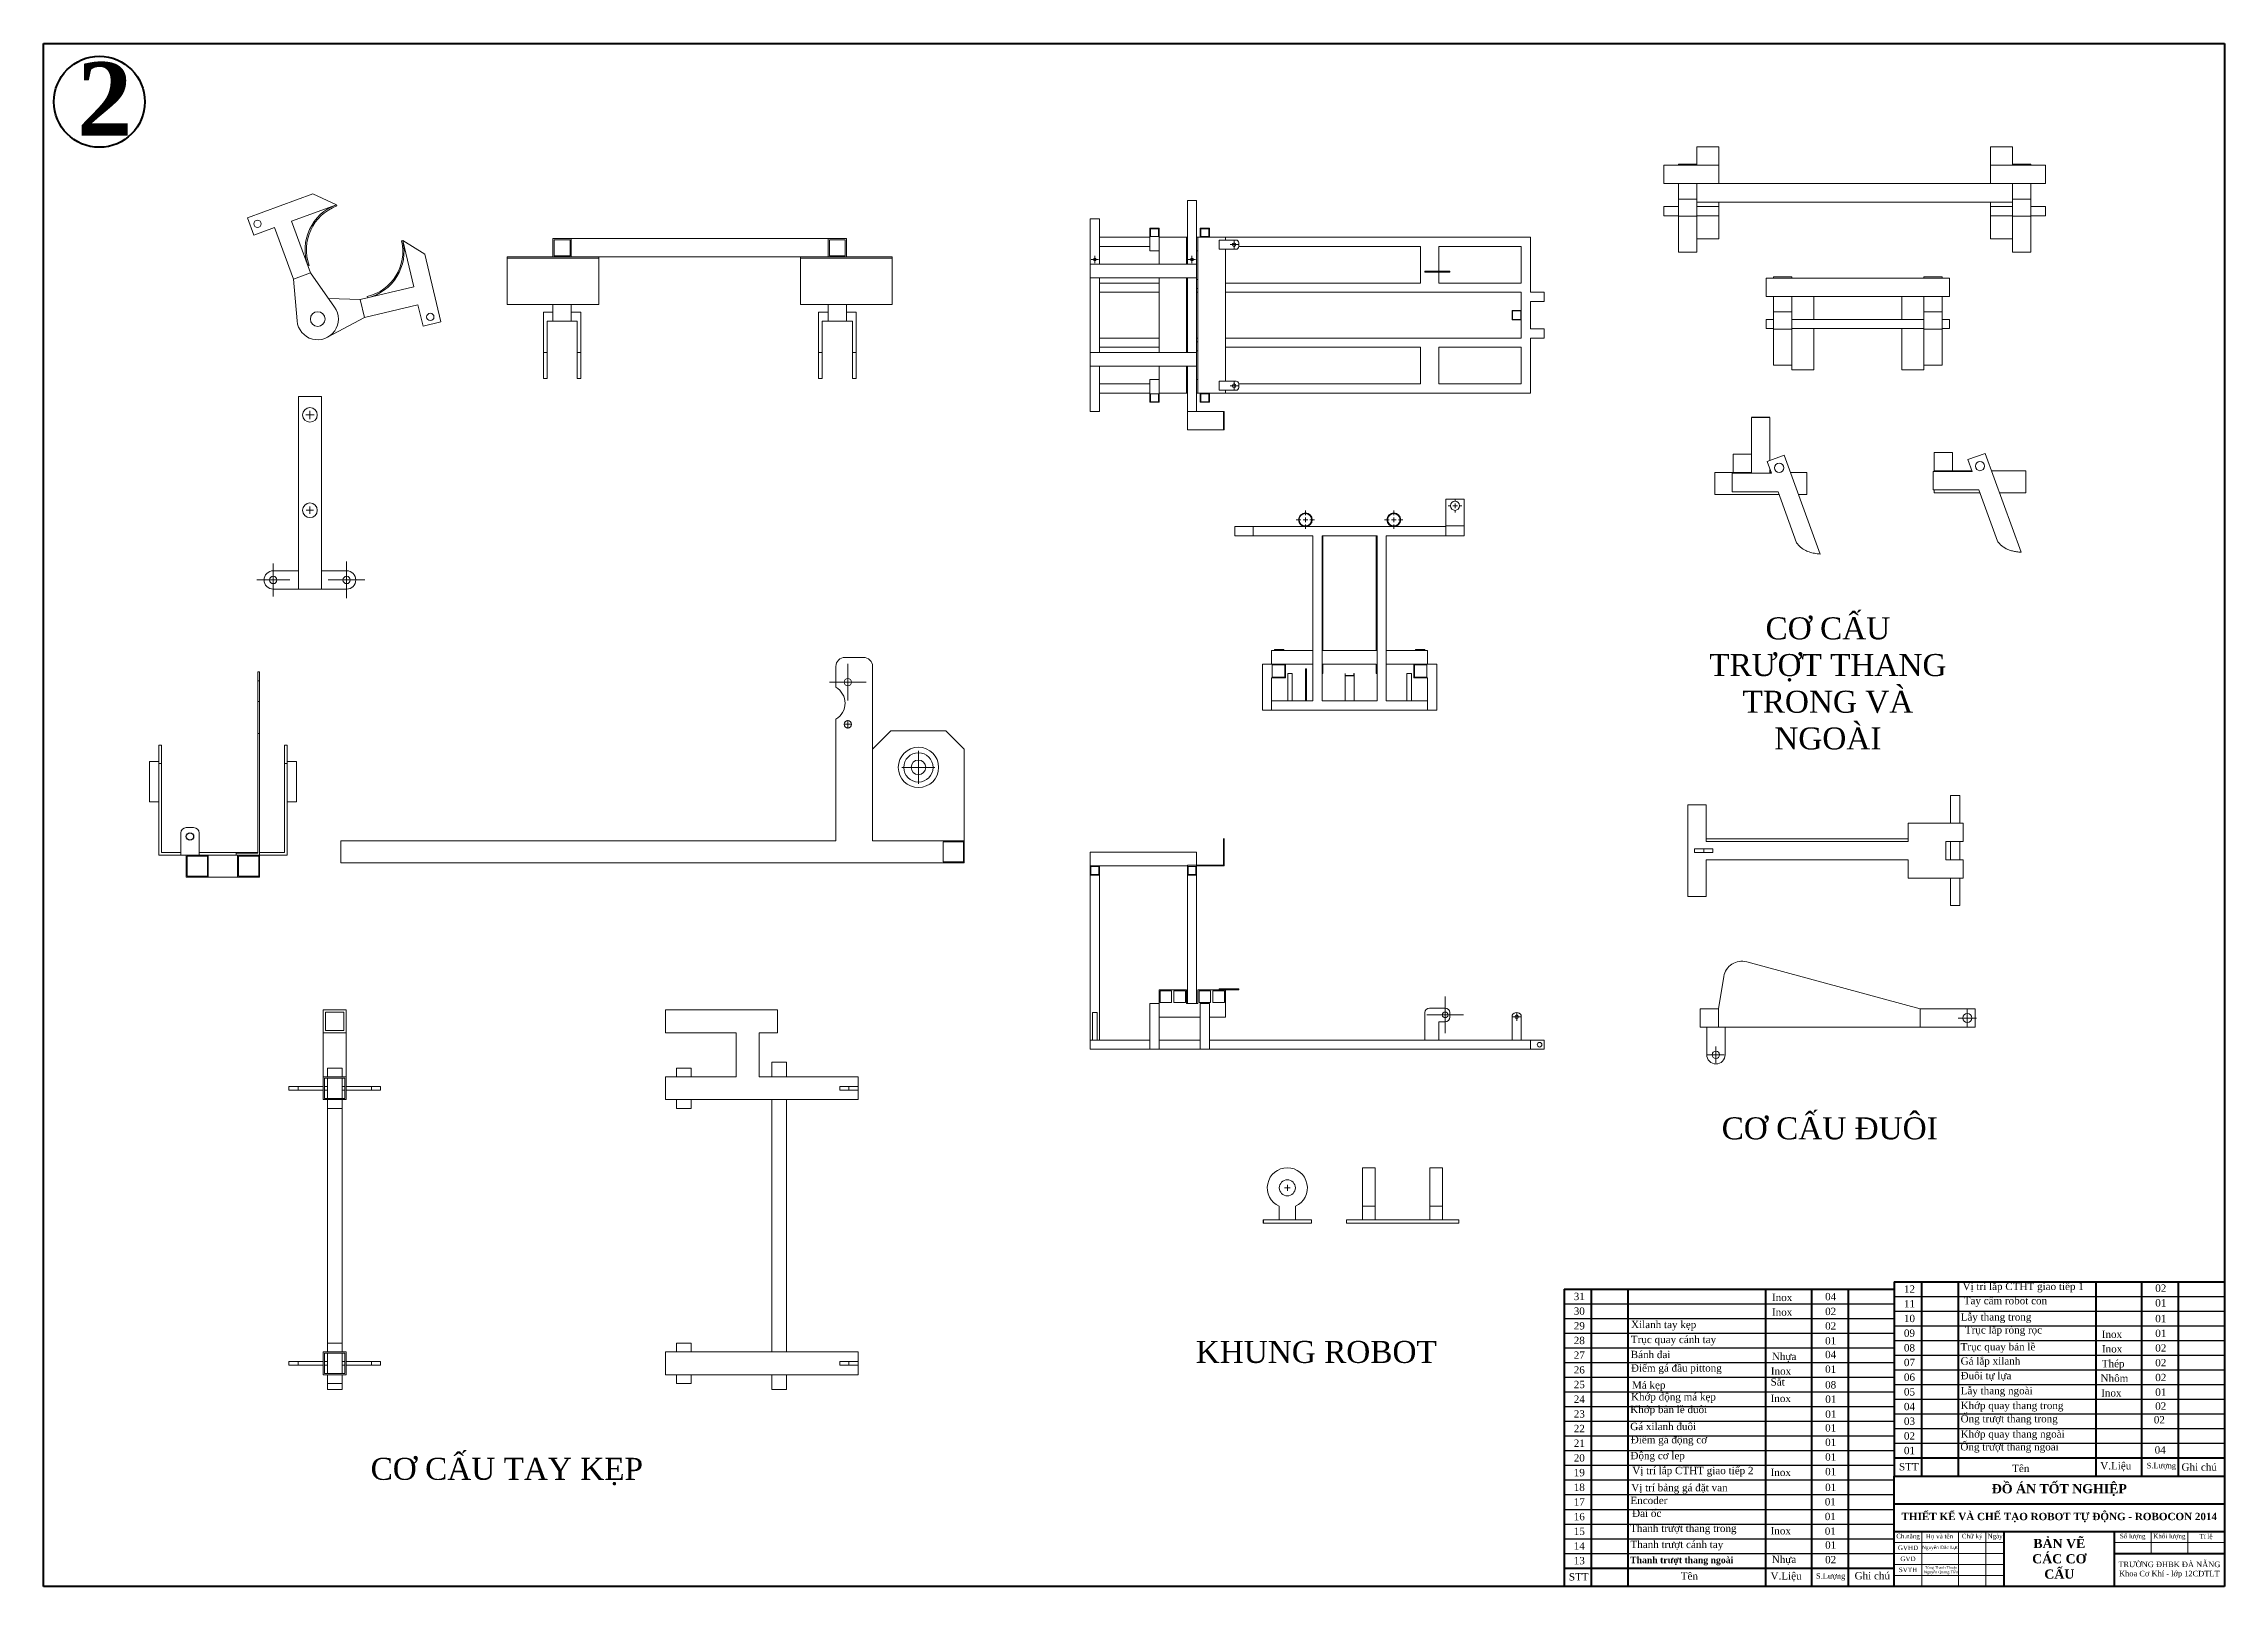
# Model space of a CAD drawing. Header units: millimetres. Extents: x -219 to 2642, y 0 to 2247.
# Drawn here: x 1453 to 2642, y 1100 to 1941 of the extents above; entities that cross this region are included whole.
import ezdxf

# ---------------------------------------------------------------- set-up
doc = ezdxf.new("R2010")
doc.units = ezdxf.units.MM
for name, color, linetype in [('dddd', 1, 'Continuous'), ('DUONGCINH', 1, 'Continuous'), ('TEXT', 1, 'Continuous')]:
    doc.layers.add(name, color=color, linetype=linetype)
doc.layers.add('net dam', color=7, linetype='Continuous', lineweight=35)
doc.layers.add('NETCOBAN', color=1, linetype='Continuous', lineweight=20)
doc.styles.add('dinh1', font='VNARIAL.TTF', dxfattribs={"oblique": 15})
doc.styles.get("Standard").update_dxf_attribs({"font": 'times_0.ttf'})
doc.styles.add('style2', font='VTIMEN.TTF')

msp = doc.modelspace()

# ---------------------------------------------------------------- texts
at = {"lineweight": 25, "insert": (1471.62, 1930.94), "char_height": 40, "width": 92.1209, "attachment_point": 1, "style": 'dinh1'}
msp.add_mtext('{\\fTimes New Roman|b1|i0|c0|p18;\\Q0;2}', dxfattribs=at)
at = {"attachment_point": 1}
for s, width, insert, char_height in [(' Trục quay cánh tay', 75, (2317.35, 1236.68), 4), (' Xilanh tay kẹp', 75, (2317.44, 1244.84), 4), (' {\\H1.1429x;Bánh đai}', 75, (2317.44, 1228.48), 3.5), (' Điểm gá đầu pittong', 75, (2317.38, 1221.13), 4), (' Má kẹp', 75, (2317.91, 1211.85), 4), ('\\pi-3.5,l3.5;{\\fTimes New Roman|b1|i0|c0|p18; Thanh trượt thang ngoài}', 90.2385, (2317.13, 1116.2), 3.5)]:
    msp.add_mtext_dynamic_manual_height_columns(s, width=width, gutter_width=17.5, heights=[0], dxfattribs=dict(at, insert=insert, char_height=char_height))
at = {"layer": 'NETCOBAN', "lineweight": 20, "char_height": 12, "attachment_point": 5}
for s, insert, width in [('CƠ CẤU TRƯỢT THANG TRONG VÀ NGOÀI', (2426.25, 1592.22), 130.2502), ('{\\fTimes New Roman|b0|i0|c0|p18;CƠ CẤU TAY KẸP}', (1705.98, 1162.62), 291.4021)]:
    msp.add_mtext(s, dxfattribs=dict(at, insert=insert, width=width))
at = {"layer": 'NETCOBAN', "attachment_point": 5}
for s, insert, char_height, width in [('{\\fTimes New Roman|b0|i0|c0|p18;CƠ CẤU ĐUÔI}', (2427.24, 1349.67), 12, 291.4021), ('{\\fTimes New Roman|b0|i0|c0|p18;KHUNG ROBOT}', (2147.32, 1227.78), 12, 291.4021), ('{\\fTimes New Roman|b1|i0|c0|p18;ĐỒ ÁN TỐT NGHIỆP}', (2552.44, 1152.56), 5, 180), ('{\\fTimes New Roman|b1|i0|c0|p18;THIẾT KẾ VÀ CHẾ TẠO ROBOT TỰ ĐỘNG - ROBOCON 2014}', (2552.44, 1137.56), 4, 171.4906), ('{\\fTimes New Roman|b0|i0|c0|p18;Ch.năng}', (2469.94, 1127.06), 2.5, 15), ('{\\fTimes New Roman|b0|i0|c0|p18;GVHD}', (2469.94, 1121.06), 2.5, 15), ('{\\fTimes New Roman|b0|i0|c0|p18;Nguyễn Đắc Lực}', (2487.54, 1121.03), 1.9, 19.8828), ('{\\fTimes New Roman|b0|i0|c0|p18;Họ và tên}', (2487.08, 1127.13), 2.5, 15), ('{\\fTimes New Roman|b1|i0|c0|p18;BẢN VẼ CÁC CƠ CẤU}', (2552.44, 1115.06), 5, 46.4116), ('{\\fTimes New Roman|b0|i0|c0|p18;Số lượng} ', (2592.44, 1127.06), 2.5, 15.823), ('{\\fTimes New Roman|b0|i0|c0|p18;Khối lượng}', (2612.44, 1127.06), 2.5, 20), ('{\\fTimes New Roman|b0|i0|c0|p18;Tỉ lệ}', (2632.44, 1127.06), 2.5, 20), ('{\\fTimes New Roman|b0|i0|c0|p18;SVTH}', (2469.94, 1109.06), 2.5, 15), ('{\\fTimes New Roman|b0|i0|c0|p18;GVD}', (2469.94, 1115.06), 2.5, 15), ('Tống Thanh Thuận\\PNguyễn Quang Tiên', (2487.99, 1108.88), 1.5, 21.7205)]:
    msp.add_mtext(s, dxfattribs=dict(at, insert=insert, char_height=char_height, width=width))
at = {"layer": 'NETCOBAN', "attachment_point": 5, "style": 'style2'}
for s, insert, char_height, width in [('{\\fTimes New Roman|b0|i0|c0|p18;Chữ ký}', (2504.94, 1127.06), 2.5, 15), ('{\\fTimes New Roman|b0|i0|c0|p18;TRƯỜNG ĐHBK ĐÀ NẴNG\\PKhoa Cơ Khí - lớp 12CDTLT}', (2612.44, 1109.06), 3, 60)]:
    msp.add_mtext(s, dxfattribs=dict(at, insert=insert, char_height=char_height, width=width))
at = {"layer": 'NETCOBAN', "lineweight": 50, "insert": (2517.44, 1127.06), "char_height": 2.5, "width": 7.8657, "attachment_point": 5}
msp.add_mtext('{\\fTimes New Roman|b0|i0|c0|p18;Ngày}', dxfattribs=at)
at = {"layer": 'TEXT'}
for s, insert, char_height, width, attachment_point in [('{\\fVNtimes new roman|b0|i0|c0|p34;12}', (2467.71, 1264.11), 4, 12.6141, 1), ('Vị trí lắp CTHT giao tiếp 1', (2499.69, 1265.61), 4, 75, 1), ('{\\fVNtimes new roman|b0|i0|c0|p34;02}', (2604.74, 1264.63), 4, 25, 1), ('{\\fVNtimes new roman|b0|i0|c0|p34;31}', (2287.71, 1260.11), 4, 12.6141, 1), ('{\\fVNtimes new roman|b0|i0|c0|p34;30}', (2287.71, 1252.11), 4, 12.6141, 1), ('{\\fTimes New Roman|b0|i0|c0|p18;Inox}', (2395.77, 1259.58), 4, 25, 1), ('{\\fTimes New Roman|b0|i0|c0|p18;Inox}', (2395.77, 1251.58), 4, 25, 1), ('{\\fVNtimes new roman|b0|i0|c0|p34;04}', (2424.74, 1260.04), 4, 25, 1), ('{\\fVNtimes new roman|b0|i0|c0|p34;02}', (2424.74, 1251.94), 4, 25, 1), ('{\\fVNtimes new roman|b0|i0|c0|p34;11}', (2467.71, 1256.11), 4, 12.6141, 1), ('Lẫy thang trong', (2498.62, 1248.94), 4, 75, 1), ('Tay cầm robot con', (2500.32, 1257.83), 4, 75, 1), ('{\\fVNtimes new roman|b0|i0|c0|p34;01}', (2604.74, 1256.63), 4, 25, 1), ('{\\fVNtimes new roman|b0|i0|c0|p34;29}', (2287.71, 1244.11), 4, 12.6141, 1), ('{\\fVNtimes new roman|b0|i0|c0|p34;02}', (2424.74, 1244.04), 4, 25, 1), ('\\fVNtimes new roman|b0|i0|c0|p34;09', (2467.71, 1240.11), 4, 12.6141, 1), ('\\fVNtimes new roman|b0|i0|c0|p34;10', (2467.71, 1248.11), 4, 12.6141, 1), ('Trục lắp ròng rọc', (2500.96, 1241.89), 4, 75, 1), ('{\\fTimes New Roman|b0|i0|c0|p18;Inox}', (2575.59, 1239.51), 4, 25, 1), ('{\\fVNtimes new roman|b0|i0|c0|p34;01}', (2604.74, 1248.06), 4, 25, 1), ('{\\fVNtimes new roman|b0|i0|c0|p34;01}', (2604.74, 1240.04), 4, 25, 1), ('{\\fVNtimes new roman|b0|i0|c0|p34;28}', (2287.71, 1236.11), 4, 12.6141, 1), ('{\\fVNtimes new roman|b0|i0|c0|p34;27}', (2287.71, 1228.11), 4, 12.6141, 1), ('Nhựa', (2395.75, 1227.44), 4, 25, 1), ('{\\fVNtimes new roman|b0|i0|c0|p34;01}', (2424.74, 1235.94), 4, 25, 1), ('{\\fVNtimes new roman|b0|i0|c0|p34;04}', (2424.74, 1228.46), 4, 25, 1), ('\\fVNtimes new roman|b0|i0|c0|p34;08', (2467.71, 1232.11), 4, 12.6141, 1), ('Trục quay bản lề', (2498.62, 1232.7), 4, 75, 1), ('Gá lắp xilanh', (2498.62, 1224.94), 4, 75, 1), ('{\\fTimes New Roman|b0|i0|c0|p18;Inox}', (2575.68, 1231.56), 4, 25, 1), ('{\\fVNtimes new roman|b0|i0|c0|p34;02}', (2604.74, 1232.04), 4, 25, 1), ('{\\fVNtimes new roman|b0|i0|c0|p34;26}', (2287.71, 1220.11), 4, 12.6141, 1), ('{\\fTimes New Roman|b0|i0|c0|p18;Inox}', (2395.15, 1219.44), 4, 25, 1), ('Sắt', (2395.03, 1213.55), 4, 25, 1), ('{\\fVNtimes new roman|b0|i0|c0|p34;01}', (2424.74, 1220.46), 4, 25, 1), ('\\fVNtimes new roman|b0|i0|c0|p34;07', (2467.71, 1224.11), 4, 12.6141, 1), ('\\fVNtimes new roman|b0|i0|c0|p34;06', (2467.71, 1216.11), 4, 12.6141, 1), ('Đuôi tự lựa', (2498.62, 1216.94), 4, 75, 1), ('{\\fTimes New Roman|b0|i0|c0|p18;Nhôm}', (2574.93, 1215.58), 4, 25, 1), ('{\\fTimes New Roman|b0|i0|c0|p18;Thép}', (2575.59, 1223.51), 4, 25, 1), ('{\\fVNtimes new roman|b0|i0|c0|p34;02}', (2604.74, 1224.04), 4, 25, 1), ('{\\fVNtimes new roman|b0|i0|c0|p34;02}', (2604.74, 1215.94), 4, 25, 1), ('{\\fVNtimes new roman|b0|i0|c0|p34;25}', (2287.71, 1212.11), 4, 12.6141, 1), ('{\\fVNtimes new roman|b0|i0|c0|p34;24}', (2287.71, 1204.11), 4, 12.6141, 1), ('Khớp động má kẹp', (2318.91, 1205.41), 4, 75, 1), ('{\\fTimes New Roman|b0|i0|c0|p18;Inox}', (2395.03, 1204.56), 4, 25, 1), ('{\\fVNtimes new roman|b0|i0|c0|p34;08}', (2424.74, 1211.94), 4, 25, 1), ('{\\fVNtimes new roman|b0|i0|c0|p34;01}', (2424.83, 1204.13), 4, 25, 1), ('\\fVNtimes new roman|b0|i0|c0|p34;05', (2467.71, 1208.11), 4, 12.6141, 1), ('Lẫy thang ngoài', (2498.62, 1208.76), 4, 75, 1), ('Khớp quay thang trong', (2498.62, 1200.69), 4, 75, 1), ('{\\fTimes New Roman|b0|i0|c0|p18;Inox}', (2575.27, 1207.56), 4, 25, 1), ('{\\fVNtimes new roman|b0|i0|c0|p34;01}', (2604.74, 1207.94), 4, 25, 1), ('{\\fVNtimes new roman|b0|i0|c0|p34;23}', (2287.71, 1196.11), 4, 12.6141, 1), ('Khớp bản lề đuôi', (2318.5, 1198.52), 4, 75, 1), ('Gá xilanh đuôi', (2318.5, 1189.25), 4, 75, 1), ('{\\fVNtimes new roman|b0|i0|c0|p34;01}', (2424.83, 1195.97), 4, 25, 1), ('\\fVNtimes new roman|b0|i0|c0|p34;04', (2467.71, 1200.11), 4, 12.6141, 1), ('\\fVNtimes new roman|b0|i0|c0|p34;03', (2467.71, 1192.11), 4, 12.6141, 1), ('Ống trượt thang trong', (2498.62, 1193.48), 4, 75, 1), ('{\\fVNtimes new roman|b0|i0|c0|p34;02}', (2603.96, 1192.9), 4, 25, 1), ('{\\fVNtimes new roman|b0|i0|c0|p34;02}', (2604.71, 1200.35), 4, 25, 1), ('{\\fVNtimes new roman|b0|i0|c0|p34;22}', (2287.71, 1188.11), 4, 12.6141, 1), ('{\\fVNtimes new roman|b0|i0|c0|p34;21}', (2287.71, 1180.11), 4, 12.6141, 1), ('Điểm gá động cơ', (2318.79, 1182.03), 4, 75, 1), ('{\\fVNtimes new roman|b0|i0|c0|p34;01}', (2424.74, 1188.46), 4, 25, 1), ('{\\fVNtimes new roman|b0|i0|c0|p34;01}', (2424.74, 1180.63), 4, 25, 1), ('\\fVNtimes new roman|b0|i0|c0|p34;02', (2467.71, 1184.11), 4, 12.6141, 1), ('Ống trượt thang ngoài', (2498.51, 1178.16), 4, 75, 1), ('Khớp quay thang ngoài', (2498.62, 1185.14), 4, 75, 1), ('{\\fVNtimes new roman|b0|i0|c0|p34;20}', (2287.71, 1172.11), 4, 12.6141, 1), ('Động cơ lep', (2318.6, 1173.38), 4, 75, 1), ('Vị trí lắp CTHT giao tiếp 2', (2319.6, 1165.23), 4, 75, 1), ('{\\fVNtimes new roman|b0|i0|c0|p34;01}', (2424.74, 1172.63), 4, 25, 1), ('\\fVNtimes new roman|b0|i0|c0|p34;STT', (2465.03, 1167.28), 4, 9.2349, 1), ('\\fVNtimes new roman|b0|i0|c0|p34;01', (2467.71, 1176.11), 4, 12.6141, 1), ('{\\fTimes New Roman|b0|i0|c0|p18;Tên}', (2531.43, 1166.4), 4, 21.0435, 2), ('{\\fTimes New Roman|b0|i0|c0|p18;V.Liệu}', (2583.23, 1167.8), 4, 21.0435, 2), ('{\\fTimes New Roman|b0|i0|c0|p18;S.Lượng}', (2608.06, 1167.41), 3, 21.0435, 2), ('{\\fVNtimes new roman|b0|i0|c0|p34;04}', (2604.43, 1176.45), 4, 25, 1), ('{\\fTimes New Roman|b0|i0|c0|p18;Ghi chú}', (2628.72, 1167.12), 4, 21.0435, 2), ('{\\fVNtimes new roman|b0|i0|c0|p34;19}', (2287.71, 1164.11), 4, 12.6141, 1), ('{\\fVNtimes new roman|b0|i0|c0|p34;18}', (2287.71, 1156.11), 4, 12.6141, 1), ('Vị trí bảng gá đặt van', (2319.05, 1155.91), 4, 75, 1), ('{\\fTimes New Roman|b0|i0|c0|p18;Inox}', (2395.03, 1164.22), 4, 25, 1), ('{\\fVNtimes new roman|b0|i0|c0|p34;01}', (2424.74, 1164.63), 4, 25, 1), ('{\\fVNtimes new roman|b0|i0|c0|p34;01}', (2424.74, 1156.06), 4, 25, 1), ('{\\fVNtimes new roman|b0|i0|c0|p34;17}', (2287.71, 1148.11), 4, 12.6141, 1), ('Encoder', (2318.62, 1148.94), 4, 75, 1), ('Đai ốc ', (2319.51, 1141.92), 4, 75, 1), ('{\\fVNtimes new roman|b0|i0|c0|p34;01}', (2424.57, 1148.17), 4, 25, 1), ('{\\fVNtimes new roman|b0|i0|c0|p34;16}', (2287.71, 1140.11), 4, 12.6141, 1), ('{\\fVNtimes new roman|b0|i0|c0|p34;15}', (2287.71, 1132.11), 4, 12.6141, 1), ('Thanh trượt thang trong', (2318.45, 1133.74), 4, 75, 1), ('{\\fTimes New Roman|b0|i0|c0|p18;Inox}', (2395.03, 1132.41), 4, 25, 1), ('{\\fVNtimes new roman|b0|i0|c0|p34;01}', (2424.57, 1140.17), 4, 25, 1), ('{\\fVNtimes new roman|b0|i0|c0|p34;01}', (2424.57, 1132.17), 4, 25, 1), ('{\\fVNtimes new roman|b0|i0|c0|p34;14}', (2287.71, 1124.11), 4, 12.6141, 1), ('Thanh trượt cánh tay', (2318.62, 1124.94), 4, 75, 1), ('{\\fVNtimes new roman|b0|i0|c0|p34;01}', (2424.74, 1124.63), 4, 25, 1), ('\\fVNtimes new roman|b0|i0|c0|p34;STT', (2285.03, 1107.28), 4, 9.2349, 1), ('{\\fVNtimes new roman|b0|i0|c0|p34;13}', (2287.71, 1116.11), 4, 12.6141, 1), ('{\\fTimes New Roman|b0|i0|c0|p18;Tên}', (2350.72, 1107.73), 4, 21.0435, 2), ('{\\fTimes New Roman|b0|i0|c0|p18;V.Liệu}', (2403.45, 1107.78), 4, 21.0435, 2), ('{\\fTimes New Roman|b0|i0|c0|p18;Nhựa}', (2395.65, 1116.81), 4, 25, 1), ('{\\fTimes New Roman|b0|i0|c0|p18;S.Lượng}', (2427.76, 1107.25), 3, 21.0435, 2), ('{\\fVNtimes new roman|b0|i0|c0|p34;02}', (2424.74, 1116.63), 4, 25, 1), ('{\\fTimes New Roman|b0|i0|c0|p18;Ghi chú}', (2450.48, 1107.87), 4, 21.0435, 2)]:
    msp.add_mtext(s, dxfattribs=dict(at, insert=insert, char_height=char_height, width=width, attachment_point=attachment_point))

# ---------------------------------------------------------------- blocks, each defined once
blk = doc.blocks.new('SW_CENTERMARKSYMBOL_3')
at = {"color": 0, "linetype": 'Continuous', "lineweight": 0}
for p, q in [((-1.25, 0), (-2, 0)), ((0, 0), (-1.25, 0)), ((0, 1.25), (0, 2)), ((0, 0), (0, 1.25)), ((0, 0), (0, -1.25)), ((0, 0), (1.25, 0)), ((1.25, 0), (2, 0)), ((0, -1.25), (0, -2))]:
    blk.add_line(p, q, dxfattribs=at)
blk = doc.blocks.new('SW_CENTERMARKSYMBOL_4')
at = {"color": 0, "linetype": 'Continuous', "lineweight": 0}
for p, q in [((-1.25, 0), (-2.25, 0)), ((0, 0), (-1.25, 0)), ((0, 1.25), (0, 2.25)), ((0, 0), (0, 1.25)), ((0, 0), (0, -1.25)), ((0, 0), (1.25, 0)), ((1.25, 0), (2.25, 0)), ((0, -1.25), (0, -2.25))]:
    blk.add_line(p, q, dxfattribs=at)
blk = doc.blocks.new('SW_CENTERMARKSYMBOL_5')
at = {"color": 0, "linetype": 'Continuous', "lineweight": 0}
for p, q in [((-1.25, 0), (-2.25, 0)), ((0, 0), (-1.25, 0)), ((0, 1.25), (0, 2.25)), ((0, 0), (0, 1.25)), ((0, 0), (0, -1.25)), ((0, 0), (1.25, 0)), ((1.25, 0), (2.25, 0)), ((0, -1.25), (0, -2.25))]:
    blk.add_line(p, q, dxfattribs=at)
blk = doc.blocks.new('SW_CENTERMARKSYMBOL_8')
at = {"color": 0, "linetype": 'Continuous', "lineweight": 0}
for p, q in [((-1.25, 0), (-2, 0)), ((0, 0), (-1.25, 0)), ((0, 1.25), (0, 2)), ((0, 0), (0, 1.25)), ((0, 0), (0, -1.25)), ((0, 0), (1.25, 0)), ((1.25, 0), (2, 0)), ((0, -1.25), (0, -2))]:
    blk.add_line(p, q, dxfattribs=at)
blk = doc.blocks.new('SW_CENTERMARKSYMBOL_9')
at = {"color": 0, "linetype": 'Continuous', "lineweight": 0}
for p, q in [((-2.5, 0), (-5, 0)), ((0, 0), (-1.25, 0)), ((0, 2.5), (0, 5)), ((0, 0), (0, 1.25)), ((0, 0), (0, -1.25)), ((0, 0), (1.25, 0)), ((2.5, 0), (5, 0)), ((0, -2.5), (0, -5))]:
    blk.add_line(p, q, dxfattribs=at)
blk = doc.blocks.new('SW_CENTERMARKSYMBOL_10')
at = {"color": 0, "linetype": 'Continuous', "lineweight": 0}
for p, q in [((-2.5, 0), (-5, 0)), ((0, 0), (-1.25, 0)), ((0, 2.5), (0, 5)), ((0, 0), (0, 1.25)), ((0, 0), (0, -1.25)), ((0, 0), (1.25, 0)), ((2.5, 0), (5, 0)), ((0, -2.5), (0, -5))]:
    blk.add_line(p, q, dxfattribs=at)
blk = doc.blocks.new('SW_CENTERMARKSYMBOL_11')
at = {"color": 0, "linetype": 'Continuous', "lineweight": 0}
for p, q in [((-2.5, 0), (-3.75, 0)), ((0, 0), (-1.25, 0)), ((0, 2.5), (0, 3.75)), ((0, 0), (0, 1.25)), ((0, 0), (0, -1.25)), ((0, 0), (1.25, 0)), ((2.5, 0), (3.75, 0)), ((0, -2.5), (0, -3.75))]:
    blk.add_line(p, q, dxfattribs=at)
blk = doc.blocks.new('SW_CENTERMARKSYMBOL_1')
at = {"color": 0, "linetype": 'Continuous', "lineweight": 0}
for p, q in [((-5, 0), (-10, 0)), ((0, 0), (-5, 0)), ((0, 5), (0, 10)), ((0, 0), (0, 5)), ((0, 0), (0, -5)), ((0, 0), (5, 0)), ((5, 0), (10, 0)), ((0, -5), (0, -10))]:
    blk.add_line(p, q, dxfattribs=at)
blk = doc.blocks.new('SW_CENTERMARKSYMBOL_2')
at = {"color": 0, "linetype": 'Continuous', "lineweight": 0}
for p, q in [((-1.25, 0), (-2.25, 0)), ((0, 0), (-1.25, 0)), ((0, 1.25), (0, 2.25)), ((0, 0), (0, 1.25)), ((0, 0), (0, -1.25)), ((0, 0), (1.25, 0)), ((1.25, 0), (2.25, 0)), ((0, -1.25), (0, -2.25))]:
    blk.add_line(p, q, dxfattribs=at)
blk = doc.blocks.new('SW_CENTERMARKSYMBOL_0')
at = {"color": 0, "linetype": 'Continuous', "lineweight": 0}
for p, q in [((-5, 0), (-9, 0)), ((0, 0), (-5, 0)), ((0, 5), (0, 9)), ((0, 0), (0, 5)), ((0, 0), (0, -5)), ((0, 0), (5, 0)), ((5, 0), (9, 0)), ((0, -5), (0, -9))]:
    blk.add_line(p, q, dxfattribs=at)

# ---------------------------------------------------------------- linework, layer by layer
at = {"color": 7, "linetype": 'Continuous', "lineweight": 20}
for p, q in [((2366.89, 1884.72), (2354.89, 1884.72)), ((2354.89, 1874.72), (2354.89, 1884.72)), ((2366.89, 1874.72), (2366.89, 1884.72)), ((2514.89, 1884.72), (2526.89, 1884.72)), ((2514.89, 1874.72), (2514.89, 1884.72)), ((2526.89, 1874.72), (2526.89, 1884.72)), ((2336.89, 1864.72), (2336.89, 1874.72)), ((2336.89, 1874.72), (2366.89, 1874.72)), ((2354.89, 1875.31), (2344.89, 1875.31)), ((2344.89, 1875.31), (2344.89, 1874.72)), ((2366.89, 1864.72), (2366.89, 1874.72)), ((2544.89, 1874.72), (2514.89, 1874.72)), ((2514.89, 1864.72), (2514.89, 1874.72)), ((2536.89, 1875.31), (2526.89, 1875.31)), ((2536.89, 1875.31), (2536.89, 1874.72)), ((2544.89, 1864.72), (2544.89, 1874.72)), ((2077.05, 1855.53), (2082.05, 1855.53)), ((2077.05, 1855.53), (2077.05, 1820.87)), ((2082.05, 1855.53), (2082.05, 1820.87)), ((2336.89, 1864.72), (2354.89, 1864.72)), ((2344.89, 1864.72), (2344.89, 1856.32)), ((2354.89, 1856.32), (2344.89, 1856.32)), ((2344.89, 1846.93), (2344.89, 1856.32)), ((2526.89, 1864.72), (2354.89, 1864.72)), ((2354.89, 1864.72), (2354.89, 1854.72)), ((2526.89, 1864.72), (2526.89, 1854.72)), ((2544.89, 1864.72), (2526.89, 1864.72)), ((2536.89, 1856.32), (2526.89, 1856.32)), ((2536.89, 1864.72), (2536.89, 1856.32)), ((2536.89, 1846.93), (2536.89, 1856.32)), ((2024.08, 1845.53), (2024.08, 1820.87)), ((2024.08, 1845.53), (2029.08, 1845.53)), ((2029.08, 1845.53), (2029.08, 1820.87)), ((2344.89, 1852.22), (2336.89, 1852.22)), ((2336.89, 1852.22), (2336.89, 1847.22)), ((2336.89, 1847.22), (2344.89, 1847.22)), ((2354.89, 1846.93), (2344.89, 1846.93)), ((2344.89, 1846.93), (2344.89, 1827.29)), ((2354.89, 1846.93), (2354.89, 1854.72)), ((2526.89, 1854.72), (2354.89, 1854.72)), ((2366.89, 1852.22), (2354.89, 1852.22)), ((2354.89, 1847.22), (2366.89, 1847.22)), ((2354.89, 1846.93), (2354.89, 1843.49)), ((2354.89, 1834.72), (2354.89, 1843.49)), ((2366.89, 1852.22), (2366.89, 1854.72)), ((2366.89, 1852.22), (2366.89, 1847.22)), ((2366.89, 1834.72), (2366.89, 1847.22)), ((2514.89, 1852.22), (2514.89, 1854.72)), ((2526.89, 1852.22), (2514.89, 1852.22)), ((2514.89, 1852.22), (2514.89, 1847.22)), ((2514.89, 1847.22), (2526.89, 1847.22)), ((2514.89, 1834.72), (2514.89, 1847.22)), ((2526.89, 1846.93), (2526.89, 1854.72)), ((2536.89, 1846.93), (2526.89, 1846.93)), ((2526.89, 1846.93), (2526.89, 1843.49)), ((2526.89, 1834.72), (2526.89, 1843.49)), ((2544.89, 1852.22), (2536.89, 1852.22)), ((2536.89, 1847.22), (2544.89, 1847.22)), ((2536.89, 1846.93), (2536.89, 1827.29)), ((2544.89, 1852.22), (2544.89, 1847.22)), ((2056.58, 1835.53), (2029.08, 1835.53)), ((2056.58, 1828.03), (2056.58, 1840.53)), ((2056.58, 1840.53), (2061.58, 1840.53)), ((2056.93, 1840.18), (2061.23, 1840.18)), ((2056.93, 1835.88), (2056.93, 1840.18)), ((2061.23, 1835.88), (2056.93, 1835.88)), ((2061.23, 1840.18), (2061.23, 1835.88)), ((2061.58, 1840.53), (2061.58, 1835.53)), ((2061.58, 1835.53), (2076.58, 1835.53)), ((2061.58, 1835.53), (2061.58, 1820.87)), ((2076.58, 1835.53), (2076.58, 1820.87)), ((2077.05, 1835.53), (2076.58, 1835.53)), ((2082.83, 1835.53), (2082.05, 1835.53)), ((2082.83, 1835.53), (2082.83, 1750.53)), ((2097.83, 1835.53), (2082.83, 1835.53)), ((2084.08, 1835.53), (2084.08, 1840.53)), ((2084.08, 1840.53), (2089.08, 1840.53)), ((2084.43, 1840.18), (2088.73, 1840.18)), ((2084.43, 1835.88), (2084.43, 1840.18)), ((2088.73, 1835.88), (2084.43, 1835.88)), ((2088.73, 1840.18), (2088.73, 1835.88)), ((2089.08, 1840.53), (2089.08, 1835.53)), ((2103.58, 1833.97), (2094.32, 1833.97)), ((2094.32, 1833.97), (2094.32, 1828.97)), ((2264.08, 1835.53), (2097.83, 1835.53)), ((2097.83, 1835.53), (2097.83, 1833.97)), ((2105.08, 1830.47), (2105.08, 1832.47)), ((2264.08, 1805.53), (2264.08, 1835.53)), ((2354.89, 1834.72), (2354.89, 1827.29)), ((2366.89, 1834.72), (2354.89, 1834.72)), ((2514.89, 1834.72), (2526.89, 1834.72)), ((2526.89, 1834.72), (2526.89, 1827.29)), ((2082.05, 1820.87), (2024.08, 1820.87)), ((2024.08, 1813.37), (2024.08, 1820.87)), ((2056.58, 1830.53), (2029.08, 1830.53)), ((2061.58, 1828.03), (2056.58, 1828.03)), ((2077.05, 1828.03), (2076.58, 1828.03)), ((2082.83, 1828.03), (2082.05, 1828.03)), ((2082.05, 1813.37), (2082.05, 1820.87)), ((2094.32, 1828.97), (2103.58, 1828.97)), ((2097.83, 1828.97), (2097.83, 1757.08)), ((2102.89, 1830.53), (2102.22, 1830.53)), ((2204.08, 1830.53), (2105.08, 1830.53)), ((2204.08, 1830.53), (2204.08, 1810.53)), ((2259.08, 1830.53), (2214.08, 1830.53)), ((2214.08, 1830.53), (2214.08, 1817.03)), ((2259.08, 1810.53), (2259.08, 1830.53)), ((2354.89, 1827.29), (2344.89, 1827.29)), ((2536.89, 1827.29), (2526.89, 1827.29)), ((2024.08, 1813.37), (2082.05, 1813.37)), ((2024.08, 1813.37), (2024.08, 1772.68)), ((2029.08, 1813.37), (2029.08, 1772.68)), ((2029.08, 1810.53), (2061.58, 1810.53)), ((2061.58, 1813.37), (2061.58, 1772.68)), ((2076.58, 1813.37), (2076.58, 1772.68)), ((2077.05, 1812.53), (2076.58, 1812.53)), ((2077.05, 1807.53), (2076.58, 1807.53)), ((2077.05, 1813.37), (2077.05, 1772.68)), ((2082.05, 1813.37), (2082.05, 1772.68)), ((2082.83, 1812.53), (2082.05, 1812.53)), ((2082.83, 1807.53), (2082.05, 1807.53)), ((2097.83, 1810.53), (2204.08, 1810.53)), ((2206.58, 1816.53), (2206.58, 1817.03)), ((2206.58, 1817.03), (2209.08, 1817.03)), ((2209.08, 1816.53), (2206.58, 1816.53)), ((2209.08, 1817.03), (2209.08, 1816.53)), ((2217.58, 1817.03), (2209.08, 1817.03)), ((2209.08, 1816.53), (2217.58, 1816.53)), ((2214.08, 1816.53), (2214.08, 1810.53)), ((2214.08, 1810.53), (2259.08, 1810.53)), ((2217.58, 1816.53), (2217.58, 1817.03)), ((2217.58, 1817.03), (2220.08, 1817.03)), ((2220.08, 1816.53), (2217.58, 1816.53)), ((2220.08, 1817.03), (2220.08, 1816.53)), ((2492.56, 1813.26), (2392.56, 1813.26)), ((2392.56, 1813.26), (2392.56, 1803.26)), ((2406.56, 1813.85), (2396.56, 1813.85)), ((2396.56, 1813.85), (2396.56, 1813.26)), ((2406.56, 1813.85), (2406.56, 1813.26)), ((2488.56, 1813.85), (2478.56, 1813.85)), ((2478.56, 1813.85), (2478.56, 1813.26)), ((2488.56, 1813.85), (2488.56, 1813.26)), ((2492.56, 1813.26), (2492.56, 1803.26)), ((2029.08, 1805.53), (2061.58, 1805.53)), ((2076.58, 1805.53), (2077.05, 1805.53)), ((2082.05, 1805.53), (2082.83, 1805.53)), ((2097.83, 1805.53), (2259.08, 1805.53)), ((2254.08, 1790.53), (2254.08, 1795.53)), ((2254.08, 1795.53), (2259.08, 1795.53)), ((2259.08, 1795.53), (2259.08, 1805.53)), ((2259.08, 1790.53), (2259.08, 1795.53)), ((2264.08, 1805.53), (2271.58, 1805.53)), ((2264.08, 1800.53), (2271.58, 1800.53)), ((2264.08, 1785.53), (2264.08, 1800.53)), ((2271.58, 1800.53), (2271.58, 1805.53)), ((2492.56, 1803.26), (2392.56, 1803.26)), ((2396.56, 1803.26), (2396.56, 1794.86)), ((2406.56, 1803.26), (2406.56, 1794.86)), ((2418.56, 1803.26), (2418.56, 1790.76)), ((2466.56, 1803.26), (2466.56, 1790.76)), ((2478.56, 1803.26), (2478.56, 1794.86)), ((2488.56, 1803.26), (2488.56, 1794.86)), ((2259.08, 1790.53), (2254.08, 1790.53)), ((2254.23, 1795.38), (2258.93, 1795.38)), ((2254.23, 1790.68), (2254.23, 1795.38)), ((2258.93, 1790.68), (2254.23, 1790.68)), ((2258.93, 1795.38), (2258.93, 1790.68)), ((2259.08, 1780.53), (2259.08, 1790.53)), ((2264.08, 1785.53), (2271.58, 1785.53)), ((2271.58, 1785.53), (2271.58, 1780.53)), ((2396.56, 1790.76), (2392.56, 1790.76)), ((2392.56, 1790.76), (2392.56, 1785.76)), ((2392.56, 1785.76), (2396.56, 1785.76)), ((2406.56, 1794.86), (2396.56, 1794.86)), ((2396.56, 1785.46), (2396.56, 1794.86)), ((2406.56, 1785.46), (2396.56, 1785.46)), ((2396.56, 1785.46), (2396.56, 1765.83)), ((2406.56, 1785.46), (2406.56, 1794.86)), ((2478.56, 1790.76), (2406.56, 1790.76)), ((2406.56, 1785.76), (2478.56, 1785.76)), ((2406.56, 1785.46), (2406.56, 1782.03)), ((2418.56, 1785.76), (2418.56, 1763.26)), ((2466.56, 1785.76), (2466.56, 1763.26)), ((2488.56, 1794.86), (2478.56, 1794.86)), ((2478.56, 1785.46), (2478.56, 1794.86)), ((2488.56, 1785.46), (2478.56, 1785.46)), ((2478.56, 1785.46), (2478.56, 1782.03)), ((2488.56, 1785.46), (2488.56, 1794.86)), ((2492.56, 1790.76), (2488.56, 1790.76)), ((2488.56, 1785.76), (2492.56, 1785.76)), ((2488.56, 1785.46), (2488.56, 1765.83)), ((2492.56, 1790.76), (2492.56, 1785.76)), ((2082.05, 1772.68), (2024.08, 1772.68)), ((2024.08, 1765.18), (2024.08, 1772.68)), ((2029.08, 1780.53), (2061.58, 1780.53)), ((2029.08, 1775.53), (2061.58, 1775.53)), ((2076.58, 1780.53), (2077.05, 1780.53)), ((2077.05, 1778.53), (2076.58, 1778.53)), ((2077.05, 1773.53), (2076.58, 1773.53)), ((2082.05, 1780.53), (2082.83, 1780.53)), ((2082.83, 1778.53), (2082.05, 1778.53)), ((2082.83, 1773.53), (2082.05, 1773.53)), ((2082.05, 1765.18), (2082.05, 1772.68)), ((2097.83, 1780.53), (2259.08, 1780.53)), ((2097.83, 1775.53), (2204.08, 1775.53)), ((2204.08, 1755.53), (2204.08, 1775.53)), ((2214.08, 1775.53), (2259.08, 1775.53)), ((2214.08, 1755.53), (2214.08, 1775.53)), ((2259.08, 1755.53), (2259.08, 1775.53)), ((2264.08, 1780.53), (2271.58, 1780.53)), ((2264.08, 1750.53), (2264.08, 1780.53)), ((2406.56, 1782.03), (2406.56, 1763.26)), ((2478.56, 1782.03), (2478.56, 1763.26)), ((2024.08, 1765.18), (2082.05, 1765.18)), ((2024.08, 1765.18), (2024.08, 1740.53)), ((2029.08, 1765.18), (2029.08, 1740.53)), ((2061.58, 1765.18), (2061.58, 1750.53)), ((2076.58, 1765.18), (2076.58, 1750.53)), ((2077.05, 1765.18), (2077.05, 1740.53)), ((2082.05, 1765.18), (2082.05, 1740.53)), ((2406.56, 1765.83), (2396.56, 1765.83)), ((2406.56, 1763.26), (2418.56, 1763.26)), ((2466.56, 1763.26), (2478.56, 1763.26)), ((2488.56, 1765.83), (2478.56, 1765.83)), ((2056.58, 1755.53), (2029.08, 1755.53)), ((2056.58, 1750.53), (2029.08, 1750.53)), ((2056.58, 1758.03), (2056.58, 1745.53)), ((2061.58, 1758.03), (2056.58, 1758.03)), ((2056.93, 1750.18), (2056.93, 1745.88)), ((2061.23, 1750.18), (2056.93, 1750.18)), ((2061.23, 1745.88), (2061.23, 1750.18)), ((2061.58, 1750.53), (2076.58, 1750.53)), ((2061.58, 1745.53), (2061.58, 1750.53)), ((2077.05, 1758.03), (2076.58, 1758.03)), ((2077.05, 1750.53), (2076.58, 1750.53)), ((2082.83, 1758.03), (2082.05, 1758.03)), ((2082.83, 1750.53), (2082.05, 1750.53)), ((2097.83, 1750.53), (2082.83, 1750.53)), ((2084.08, 1750.53), (2084.08, 1745.53)), ((2084.43, 1750.18), (2084.43, 1745.88)), ((2088.73, 1750.18), (2084.43, 1750.18)), ((2088.73, 1745.88), (2088.73, 1750.18)), ((2089.08, 1745.53), (2089.08, 1750.53)), ((2094.32, 1757.08), (2103.58, 1757.08)), ((2094.32, 1752.08), (2094.32, 1757.08)), ((2103.58, 1752.08), (2094.32, 1752.08)), ((2097.83, 1752.08), (2097.83, 1750.53)), ((2264.08, 1750.53), (2097.83, 1750.53)), ((2102.89, 1755.53), (2102.22, 1755.53)), ((2105.08, 1755.58), (2105.08, 1753.58)), ((2204.08, 1755.53), (2105.08, 1755.53)), ((2259.08, 1755.53), (2214.08, 1755.53)), ((2024.08, 1740.53), (2029.08, 1740.53)), ((2056.58, 1745.53), (2061.58, 1745.53)), ((2056.93, 1745.88), (2061.23, 1745.88)), ((2077.05, 1740.53), (2077.05, 1730.53)), ((2096.7, 1740.53), (2077.05, 1740.53)), ((2084.08, 1745.53), (2089.08, 1745.53)), ((2084.43, 1745.88), (2088.73, 1745.88)), ((2097.05, 1740.53), (2096.7, 1740.53)), ((2096.7, 1740.53), (2096.7, 1730.53)), ((2097.05, 1740.53), (2097.05, 1730.53)), ((2384.69, 1737.32), (2384.69, 1717.32)), ((2394.69, 1737.32), (2394.69, 1713.93)), ((2096.7, 1730.53), (2077.05, 1730.53)), ((2097.05, 1730.53), (2096.7, 1730.53)), ((2384.69, 1717.32), (2374.69, 1717.32)), ((2374.69, 1707.32), (2374.69, 1717.32)), ((2384.69, 1707.32), (2384.69, 1717.32)), ((2402.48, 1716.77), (2393.08, 1713.35)), ((2395.46, 1706.82), (2393.08, 1713.35)), ((2402.48, 1716.77), (2422.12, 1662.82)), ((2484.17, 1718.26), (2494.17, 1718.26)), ((2484.17, 1708.26), (2484.17, 1718.26)), ((2494.17, 1708.26), (2494.17, 1718.26)), ((2511.96, 1717.7), (2502.57, 1714.28)), ((2504.94, 1707.76), (2502.57, 1714.28)), ((2511.96, 1717.7), (2531.6, 1663.76)), ((2364.69, 1707.32), (2364.69, 1695.32)), ((2374.69, 1707.32), (2364.69, 1707.32)), ((2374.1, 1706.82), (2395.46, 1706.82)), ((2374.1, 1696.82), (2374.1, 1706.82)), ((2374.69, 1707.32), (2384.69, 1707.32)), ((2394.69, 1708.94), (2394.69, 1707.32)), ((2395.28, 1707.32), (2394.69, 1707.32)), ((2414.69, 1707.32), (2405.92, 1707.32)), ((2414.69, 1707.32), (2414.69, 1695.32)), ((2483.58, 1707.76), (2504.94, 1707.76)), ((2483.58, 1697.76), (2483.58, 1707.76)), ((2484.17, 1708.26), (2494.17, 1708.26)), ((2484.17, 1707.76), (2484.17, 1708.26)), ((2494.17, 1708.26), (2504.76, 1708.26)), ((2515.4, 1708.26), (2534.17, 1708.26)), ((2534.17, 1696.26), (2534.17, 1708.26)), ((2217.98, 1692.76), (2227.98, 1692.76)), ((2217.98, 1692.76), (2217.98, 1678.11)), ((2227.98, 1692.76), (2227.98, 1678.11)), ((2399.64, 1695.32), (2364.69, 1695.32)), ((2399.1, 1696.82), (2374.1, 1696.82)), ((2409.23, 1668.98), (2399.1, 1696.82)), ((2414.69, 1695.32), (2410.29, 1695.32)), ((2508.58, 1697.76), (2483.58, 1697.76)), ((2484.17, 1696.26), (2484.17, 1697.76)), ((2484.17, 1696.26), (2509.13, 1696.26)), ((2518.72, 1669.92), (2508.58, 1697.76)), ((2519.77, 1696.26), (2534.17, 1696.26)), ((2102.98, 1672.76), (2102.98, 1677.76)), ((2102.98, 1677.76), (2112.98, 1677.76)), ((2112.98, 1672.76), (2112.98, 1677.76)), ((2112.98, 1677.76), (2217.98, 1677.76)), ((2217.98, 1678.11), (2217.98, 1677.76)), ((2217.98, 1678.11), (2227.98, 1678.11)), ((2217.98, 1672.76), (2217.98, 1677.76)), ((2227.98, 1672.76), (2227.98, 1678.11)), ((2102.98, 1672.76), (2112.98, 1672.76)), ((2112.98, 1672.76), (2145.48, 1672.76)), ((2145.48, 1672.76), (2145.48, 1582.76)), ((2150.48, 1672.76), (2180.48, 1672.76)), ((2150.48, 1672.76), (2150.48, 1582.76)), ((2150.98, 1672.76), (2150.98, 1610.26)), ((2179.98, 1672.76), (2179.98, 1610.26)), ((2180.48, 1672.76), (2180.48, 1582.76)), ((2185.48, 1672.76), (2217.98, 1672.76)), ((2185.48, 1672.76), (2185.48, 1582.76)), ((2217.98, 1672.76), (2227.98, 1672.76)), ((2122.98, 1602.76), (2122.98, 1610.26)), ((2122.98, 1610.26), (2145.48, 1610.26)), ((2124.54, 1610.76), (2129.54, 1610.76)), ((2124.54, 1610.76), (2124.54, 1610.26)), ((2129.54, 1610.76), (2129.54, 1610.26)), ((2150.48, 1610.26), (2180.48, 1610.26)), ((2185.48, 1610.26), (2207.98, 1610.26)), ((2201.42, 1610.76), (2201.42, 1610.26)), ((2206.42, 1610.76), (2201.42, 1610.76)), ((2206.42, 1610.76), (2206.42, 1610.26)), ((2207.98, 1602.76), (2207.98, 1610.26)), ((2130.48, 1602.76), (2117.98, 1602.76)), ((2117.98, 1577.76), (2117.98, 1602.76)), ((2130.48, 1595.26), (2122.98, 1595.26)), ((2122.98, 1582.76), (2122.98, 1595.26)), ((2123.33, 1595.61), (2123.33, 1602.41)), ((2123.33, 1602.41), (2130.13, 1602.41)), ((2130.13, 1595.61), (2123.33, 1595.61)), ((2130.13, 1602.41), (2130.13, 1595.61)), ((2130.48, 1602.76), (2130.48, 1595.26)), ((2130.48, 1602.76), (2145.48, 1602.76)), ((2131.73, 1597.76), (2131.73, 1582.76)), ((2131.73, 1597.76), (2134.23, 1597.76)), ((2134.23, 1582.76), (2134.23, 1597.76)), ((2141.48, 1600.26), (2141.98, 1600.26)), ((2141.48, 1597.76), (2141.48, 1600.26)), ((2141.98, 1597.76), (2141.48, 1597.76)), ((2141.48, 1597.76), (2141.48, 1582.76)), ((2141.98, 1600.26), (2141.98, 1597.76)), ((2141.98, 1597.76), (2141.98, 1582.76)), ((2150.63, 1602.41), (2150.48, 1602.41)), ((2150.48, 1598.11), (2150.63, 1598.11)), ((2150.48, 1597.76), (2150.98, 1597.76)), ((2150.63, 1598.11), (2150.63, 1602.41)), ((2150.98, 1602.76), (2179.98, 1602.76)), ((2150.98, 1597.76), (2150.98, 1602.76)), ((2163.13, 1597.76), (2162.98, 1597.76)), ((2162.98, 1596.41), (2162.98, 1597.76)), ((2162.98, 1582.76), (2162.98, 1596.41)), ((2167.98, 1596.41), (2162.98, 1596.41)), ((2163.13, 1596.62), (2163.13, 1597.76)), ((2167.83, 1596.62), (2163.13, 1596.62)), ((2167.98, 1597.76), (2167.83, 1597.76)), ((2167.83, 1597.76), (2167.83, 1596.62)), ((2167.98, 1597.76), (2167.98, 1596.41)), ((2167.98, 1582.76), (2167.98, 1596.41)), ((2179.98, 1602.76), (2179.98, 1597.76)), ((2179.98, 1597.76), (2180.48, 1597.76)), ((2180.48, 1602.41), (2180.33, 1602.41)), ((2180.33, 1602.41), (2180.33, 1598.11)), ((2180.33, 1598.11), (2180.48, 1598.11)), ((2185.48, 1602.76), (2200.48, 1602.76)), ((2196.73, 1597.76), (2196.73, 1582.76)), ((2196.73, 1597.76), (2197.98, 1597.76)), ((2197.98, 1597.76), (2199.23, 1597.76)), ((2199.23, 1582.76), (2199.23, 1597.76)), ((2200.48, 1602.76), (2200.48, 1595.26)), ((2200.48, 1602.76), (2212.98, 1602.76)), ((2200.48, 1595.26), (2207.98, 1595.26)), ((2200.83, 1602.41), (2200.83, 1595.61)), ((2207.63, 1602.41), (2200.83, 1602.41)), ((2200.83, 1595.61), (2207.63, 1595.61)), ((2207.63, 1595.61), (2207.63, 1602.41)), ((2207.98, 1582.76), (2207.98, 1595.26)), ((2212.98, 1577.76), (2212.98, 1602.76)), ((2122.98, 1582.76), (2122.98, 1577.76)), ((2145.48, 1582.76), (2122.98, 1582.76)), ((2180.48, 1582.76), (2150.48, 1582.76)), ((2207.98, 1582.76), (2185.48, 1582.76)), ((2207.98, 1582.76), (2207.98, 1577.76)), ((2122.98, 1577.76), (2117.98, 1577.76)), ((2207.98, 1577.76), (2122.98, 1577.76)), ((2207.98, 1577.76), (2212.98, 1577.76)), ((2349.96, 1476.14), (2349.96, 1526.14)), ((2349.96, 1526.14), (2359.96, 1526.14)), ((2359.96, 1506.14), (2359.96, 1526.14)), ((2493.17, 1531.14), (2493.17, 1516.14)), ((2493.17, 1531.14), (2498.17, 1531.14)), ((2498.17, 1516.14), (2498.17, 1531.14)), ((2469.96, 1506.14), (2469.96, 1516.14)), ((2499.96, 1516.14), (2469.96, 1516.14)), ((2082.05, 1500.34), (2024.08, 1500.34)), ((2024.08, 1496.59), (2024.08, 1500.34)), ((2082.05, 1496.59), (2082.05, 1500.34)), ((2096.7, 1507.84), (2096.7, 1493.19)), ((2097.05, 1492.84), (2097.05, 1507.84)), ((2353.62, 1500.12), (2353.62, 1502.12)), ((2353.62, 1502.12), (2358.62, 1502.12)), ((2358.62, 1500.12), (2353.62, 1500.12)), ((2358.62, 1502.12), (2358.62, 1500.12)), ((2358.62, 1502.12), (2363.62, 1502.12)), ((2363.62, 1500.12), (2358.62, 1500.12)), ((2359.96, 1507.64), (2359.96, 1506.14)), ((2359.96, 1507.64), (2469.96, 1507.64)), ((2469.96, 1506.14), (2359.96, 1506.14)), ((2363.62, 1502.12), (2363.62, 1500.12)), ((2469.96, 1507.64), (2469.96, 1506.14)), ((2499.96, 1506.14), (2490.51, 1506.14)), ((2490.51, 1496.14), (2490.51, 1506.14)), ((2493.17, 1506.14), (2493.17, 1496.14)), ((2498.17, 1496.14), (2498.17, 1506.14)), ((2024.08, 1492.84), (2024.08, 1496.59)), ((2024.08, 1487.84), (2024.08, 1492.84)), ((2024.08, 1492.84), (2029.08, 1492.84)), ((2029.08, 1487.84), (2024.08, 1487.84)), ((2024.08, 1487.84), (2024.08, 1397.84)), ((2024.43, 1488.19), (2024.43, 1492.49)), ((2024.43, 1492.49), (2028.73, 1492.49)), ((2028.73, 1488.19), (2024.43, 1488.19)), ((2028.73, 1492.49), (2028.73, 1488.19)), ((2029.08, 1492.84), (2077.05, 1492.84)), ((2029.08, 1492.84), (2029.08, 1487.84)), ((2029.08, 1487.84), (2029.08, 1397.84)), ((2077.05, 1487.84), (2077.05, 1493.19)), ((2096.7, 1493.19), (2077.05, 1493.19)), ((2082.05, 1487.84), (2077.05, 1487.84)), ((2077.05, 1487.84), (2077.05, 1417.84)), ((2077.4, 1488.19), (2077.4, 1492.49)), ((2077.4, 1492.49), (2081.7, 1492.49)), ((2081.7, 1488.19), (2077.4, 1488.19)), ((2081.7, 1492.49), (2081.7, 1488.19)), ((2082.05, 1493.19), (2082.05, 1496.59)), ((2082.05, 1492.84), (2097.05, 1492.84)), ((2082.05, 1492.84), (2082.05, 1487.84)), ((2082.05, 1487.84), (2082.05, 1417.84)), ((2469.96, 1496.14), (2359.96, 1496.14)), ((2359.96, 1476.14), (2359.96, 1496.14)), ((2469.96, 1496.14), (2469.96, 1486.14)), ((2499.96, 1496.14), (2490.51, 1496.14)), ((2349.96, 1476.14), (2359.96, 1476.14)), ((2499.96, 1486.14), (2469.96, 1486.14)), ((2493.17, 1486.14), (2493.17, 1471.14)), ((2498.17, 1471.14), (2498.17, 1486.14)), ((2493.17, 1471.14), (2498.17, 1471.14)), ((2476.55, 1414.87), (2381.98, 1440.51)), ((2369.51, 1432.51), (2366.55, 1414.87)), ((2056.58, 1392.84), (2056.58, 1417.84)), ((2056.58, 1417.84), (2061.58, 1417.84)), ((2061.58, 1417.84), (2061.58, 1425.34)), ((2061.58, 1425.34), (2076.58, 1425.34)), ((2061.58, 1392.84), (2061.58, 1417.84)), ((2062.21, 1424.67), (2068.46, 1424.67)), ((2062.21, 1418.42), (2062.21, 1424.67)), ((2062.21, 1418.42), (2068.46, 1418.42)), ((2068.46, 1418.42), (2068.46, 1424.67)), ((2075.96, 1424.67), (2069.71, 1424.67)), ((2069.71, 1418.42), (2069.71, 1424.67)), ((2075.96, 1418.42), (2069.71, 1418.42)), ((2075.96, 1418.42), (2075.96, 1424.67)), ((2076.58, 1417.84), (2076.58, 1425.34)), ((2082.83, 1417.84), (2076.58, 1417.84)), ((2082.83, 1417.84), (2082.83, 1425.34)), ((2097.83, 1425.34), (2082.83, 1425.34)), ((2083.46, 1424.67), (2089.71, 1424.67)), ((2083.46, 1418.42), (2083.46, 1424.67)), ((2083.46, 1418.42), (2089.71, 1418.42)), ((2084.08, 1392.84), (2084.08, 1417.84)), ((2084.08, 1417.84), (2089.08, 1417.84)), ((2089.08, 1392.84), (2089.08, 1417.84)), ((2089.71, 1418.42), (2089.71, 1424.67)), ((2097.21, 1424.67), (2090.96, 1424.67)), ((2090.96, 1418.42), (2090.96, 1424.67)), ((2097.21, 1418.42), (2090.96, 1418.42)), ((2094.32, 1425.84), (2094.32, 1425.34)), ((2103.58, 1425.84), (2094.32, 1425.84)), ((2097.21, 1418.42), (2097.21, 1424.67)), ((2097.83, 1410.34), (2097.83, 1425.34)), ((2103.58, 1425.34), (2097.83, 1425.34)), ((2103.58, 1425.84), (2103.58, 1425.34)), ((2105.08, 1425.84), (2103.58, 1425.84)), ((2105.08, 1425.34), (2103.58, 1425.34)), ((2105.08, 1425.84), (2105.08, 1425.34)), ((2209.08, 1415.34), (2217.58, 1415.34)), ((2025.33, 1412.84), (2025.33, 1397.84)), ((2025.33, 1412.84), (2027.83, 1412.84)), ((2027.83, 1397.84), (2027.83, 1412.84)), ((2084.08, 1410.34), (2061.58, 1410.34)), ((2097.83, 1410.34), (2089.08, 1410.34)), ((2206.58, 1412.84), (2206.58, 1397.84)), ((2217.58, 1407.84), (2214.08, 1407.84)), ((2214.08, 1407.84), (2214.08, 1397.84)), ((2220.08, 1412.84), (2220.08, 1410.34)), ((2254.08, 1397.84), (2254.08, 1411.49)), ((2259.08, 1397.84), (2259.08, 1411.49)), ((2356.55, 1404.87), (2356.55, 1414.87)), ((2356.55, 1414.87), (2366.55, 1414.87)), ((2356.55, 1404.87), (2366.55, 1404.87)), ((2360.21, 1389.87), (2360.21, 1404.87)), ((2366.55, 1404.87), (2366.55, 1414.87)), ((2366.55, 1404.87), (2476.55, 1404.87)), ((2370.21, 1389.87), (2370.21, 1404.87)), ((2476.55, 1404.87), (2476.55, 1414.87)), ((2506.55, 1414.87), (2476.55, 1414.87)), ((2506.55, 1404.87), (2476.55, 1404.87)), ((2506.55, 1404.87), (2506.55, 1414.87)), ((2056.58, 1397.84), (2024.08, 1397.84)), ((2024.08, 1397.84), (2024.08, 1392.84)), ((2056.58, 1392.84), (2024.08, 1392.84)), ((2056.58, 1392.84), (2061.58, 1392.84)), ((2084.08, 1397.84), (2061.58, 1397.84)), ((2084.08, 1392.84), (2061.58, 1392.84)), ((2084.08, 1392.84), (2089.08, 1392.84)), ((2264.08, 1397.84), (2089.08, 1397.84)), ((2264.08, 1392.84), (2089.08, 1392.84)), ((2264.08, 1397.84), (2264.08, 1392.84)), ((2264.08, 1397.84), (2271.58, 1397.84)), ((2264.08, 1392.84), (2271.58, 1392.84)), ((2271.58, 1397.84), (2271.58, 1392.84))]:
    msp.add_line(p, q, dxfattribs=at)
at = {"color": 7, "linetype": 'Continuous', "lineweight": 15}
for p, q in [((1600.26, 1859.17), (1564.58, 1846.11)), ((1613.09, 1853.21), (1600.26, 1859.17)), ((1564.58, 1846.11), (1568.01, 1836.72)), ((1613.09, 1853.21), (1588.67, 1844.28)), ((1588.67, 1844.28), (1598.98, 1816.11)), ((1613.09, 1853.21), (1613.33, 1852.56)), ((1579.28, 1840.84), (1568.01, 1836.72)), ((1589.59, 1812.67), (1579.28, 1840.84)), ((1649.26, 1833.74), (1648.58, 1833.58)), ((1649.26, 1833.74), (1661.29, 1826.31)), ((1649.26, 1833.74), (1655.25, 1808.44)), ((1741.15, 1834.76), (1731.15, 1834.76)), ((1731.15, 1824.76), (1731.15, 1834.76)), ((1731.85, 1834.06), (1740.45, 1834.06)), ((1731.85, 1825.46), (1731.85, 1834.06)), ((1740.45, 1834.06), (1740.45, 1825.46)), ((1741.15, 1824.76), (1741.15, 1834.76)), ((1741.15, 1834.76), (1881.15, 1834.76)), ((1881.15, 1824.76), (1881.15, 1834.76)), ((1881.15, 1834.76), (1891.15, 1834.76)), ((1890.45, 1834.06), (1881.85, 1834.06)), ((1881.85, 1834.06), (1881.85, 1825.46)), ((1890.45, 1825.46), (1890.45, 1834.06)), ((1891.15, 1824.76), (1891.15, 1834.76)), ((1598.26, 1820.1), (1597.61, 1819.86)), ((1661.29, 1826.31), (1670.04, 1789.33)), ((1706.15, 1824.76), (1706.15, 1824.06)), ((1706.15, 1824.76), (1756.15, 1824.76)), ((1706.15, 1824.06), (1756.15, 1824.06)), ((1706.15, 1798.76), (1706.15, 1824.06)), ((1731.15, 1824.76), (1741.15, 1824.76)), ((1740.45, 1825.46), (1731.85, 1825.46)), ((1756.15, 1824.76), (1866.15, 1824.76)), ((1756.15, 1824.76), (1756.15, 1824.06)), ((1756.15, 1798.76), (1756.15, 1824.06)), ((1916.15, 1824.76), (1866.15, 1824.76)), ((1866.15, 1824.76), (1866.15, 1824.06)), ((1916.15, 1824.06), (1866.15, 1824.06)), ((1866.15, 1798.76), (1866.15, 1824.06)), ((1891.15, 1824.76), (1881.15, 1824.76)), ((1881.85, 1825.46), (1890.45, 1825.46)), ((1916.15, 1824.76), (1916.15, 1824.06)), ((1916.15, 1798.76), (1916.15, 1824.06)), ((1589.59, 1812.67), (1598.98, 1816.11)), ((1591.63, 1789.9), (1589.59, 1812.67)), ((1598.98, 1816.11), (1612.12, 1797.4)), ((1655.25, 1808.44), (1626.05, 1801.53)), ((1626.05, 1801.53), (1608.86, 1802.03)), ((1628.35, 1791.8), (1626.05, 1801.53)), ((1628.35, 1791.8), (1657.55, 1798.7)), ((1629.78, 1803.13), (1629.94, 1802.45)), ((1657.55, 1798.7), (1660.31, 1787.03)), ((1706.15, 1798.76), (1756.15, 1798.76)), ((1731.15, 1798.76), (1731.15, 1794.76)), ((1741.15, 1798.76), (1741.15, 1794.76)), ((1916.15, 1798.76), (1866.15, 1798.76)), ((1881.15, 1798.76), (1881.15, 1794.76)), ((1891.15, 1798.76), (1891.15, 1794.76)), ((1608.23, 1780.97), (1628.35, 1791.8)), ((1670.04, 1789.33), (1660.31, 1787.03)), ((1725.9, 1794.76), (1731.15, 1794.76)), ((1725.9, 1794.76), (1725.9, 1772.68)), ((1731.15, 1789.76), (1727.9, 1789.76)), ((1727.9, 1789.76), (1727.9, 1772.68)), ((1731.15, 1794.76), (1731.15, 1789.76)), ((1731.15, 1789.76), (1741.15, 1789.76)), ((1741.15, 1794.76), (1741.15, 1789.76)), ((1746.4, 1794.76), (1741.15, 1794.76)), ((1744.4, 1789.76), (1741.15, 1789.76)), ((1744.4, 1772.68), (1744.4, 1789.76)), ((1746.4, 1794.76), (1746.4, 1772.68)), ((1875.9, 1794.76), (1881.15, 1794.76)), ((1875.9, 1794.76), (1875.9, 1772.68)), ((1877.9, 1789.76), (1881.15, 1789.76)), ((1877.9, 1772.68), (1877.9, 1789.76)), ((1881.15, 1794.76), (1881.15, 1789.76)), ((1891.15, 1789.76), (1881.15, 1789.76)), ((1891.15, 1794.76), (1891.15, 1789.76)), ((1896.4, 1794.76), (1891.15, 1794.76)), ((1891.15, 1789.76), (1894.4, 1789.76)), ((1894.4, 1789.76), (1894.4, 1772.68)), ((1896.4, 1794.76), (1896.4, 1772.68)), ((1725.9, 1772.68), (1727.9, 1772.68)), ((1725.9, 1772.68), (1725.9, 1758.46)), ((1727.9, 1772.68), (1727.9, 1758.46)), ((1746.4, 1772.68), (1744.4, 1772.68)), ((1744.4, 1758.46), (1744.4, 1772.68)), ((1746.4, 1772.68), (1746.4, 1758.46)), ((1875.9, 1772.68), (1875.9, 1758.46)), ((1875.9, 1772.68), (1877.9, 1772.68)), ((1877.9, 1758.46), (1877.9, 1772.68)), ((1896.4, 1772.68), (1894.4, 1772.68)), ((1894.4, 1772.68), (1894.4, 1758.46)), ((1896.4, 1772.68), (1896.4, 1758.46)), ((1604.89, 1748.68), (1592.39, 1748.68)), ((1592.39, 1748.68), (1592.39, 1643.68)), ((1604.89, 1748.68), (1604.89, 1643.68)), ((1725.9, 1758.46), (1727.9, 1758.46)), ((1744.4, 1758.46), (1746.4, 1758.46)), ((1875.9, 1758.46), (1877.9, 1758.46)), ((1894.4, 1758.46), (1896.4, 1758.46)), ((1592.39, 1653.68), (1578.64, 1653.68)), ((1618.64, 1653.68), (1604.89, 1653.68)), ((1592.39, 1643.68), (1578.64, 1643.68)), ((1604.89, 1643.68), (1592.39, 1643.68)), ((1618.64, 1643.68), (1604.89, 1643.68)), ((1890.41, 1606.51), (1900.41, 1606.51)), ((1570.23, 1598.69), (1571.23, 1598.69)), ((1570.23, 1593.69), (1570.23, 1598.69)), ((1571.23, 1593.69), (1570.23, 1593.69)), ((1570.23, 1593.69), (1570.23, 1582.35)), ((1571.23, 1598.69), (1571.23, 1593.69)), ((1571.23, 1582.35), (1571.23, 1593.69)), ((1885.41, 1590.17), (1885.41, 1601.51)), ((1905.41, 1556.51), (1905.41, 1601.51)), ((1570.23, 1565.03), (1570.23, 1582.35)), ((1571.23, 1582.35), (1570.23, 1582.35)), ((1571.23, 1565.03), (1571.23, 1582.35)), ((1885.41, 1506.51), (1885.41, 1572.85)), ((1516.23, 1558.69), (1517.73, 1558.69)), ((1516.23, 1548.69), (1516.23, 1558.69)), ((1517.73, 1558.69), (1517.73, 1548.69)), ((1570.23, 1565.03), (1570.23, 1499.69)), ((1570.23, 1565.03), (1571.23, 1565.03)), ((1571.23, 1498.69), (1571.23, 1565.03)), ((1584.73, 1558.69), (1586.23, 1558.69)), ((1584.73, 1548.69), (1584.73, 1558.69)), ((1586.23, 1558.69), (1586.23, 1548.69)), ((1915.41, 1566.51), (1905.41, 1556.51)), ((1915.41, 1566.51), (1945.41, 1566.51)), ((1955.41, 1556.51), (1945.41, 1566.51)), ((1516.23, 1549.69), (1511.23, 1549.69)), ((1511.23, 1549.69), (1511.23, 1527.69)), ((1517.73, 1548.69), (1516.23, 1548.69)), ((1516.23, 1548.69), (1516.23, 1498.69)), ((1517.73, 1548.69), (1517.73, 1500.19)), ((1584.73, 1500.19), (1584.73, 1548.69)), ((1586.23, 1548.69), (1584.73, 1548.69)), ((1591.23, 1549.69), (1586.23, 1549.69)), ((1586.23, 1498.69), (1586.23, 1548.69)), ((1591.23, 1549.69), (1591.23, 1527.69)), ((1905.41, 1506.51), (1905.41, 1556.51)), ((1955.41, 1506.51), (1955.41, 1556.51)), ((1511.23, 1527.69), (1516.23, 1527.69)), ((1586.23, 1527.69), (1591.23, 1527.69)), ((1528.23, 1498.69), (1528.23, 1510.69)), ((1535.23, 1513.69), (1531.23, 1513.69)), ((1538.23, 1498.69), (1538.23, 1510.69)), ((1516.23, 1498.69), (1528.23, 1498.69)), ((1517.73, 1500.19), (1528.23, 1500.19)), ((1531.23, 1498.69), (1528.23, 1498.69)), ((1531.23, 1498.69), (1531.23, 1486.69)), ((1543.23, 1498.69), (1531.23, 1498.69)), ((1531.73, 1498.19), (1531.73, 1487.19)), ((1542.73, 1498.19), (1531.73, 1498.19)), ((1538.23, 1500.19), (1570.23, 1500.19)), ((1542.73, 1487.19), (1542.73, 1498.19)), ((1543.23, 1486.69), (1543.23, 1498.69)), ((1543.23, 1498.69), (1558.47, 1498.69)), ((1558.47, 1499.69), (1558.47, 1498.69)), ((1570.23, 1499.69), (1558.47, 1499.69)), ((1558.47, 1498.69), (1559.23, 1498.69)), ((1559.23, 1486.69), (1559.23, 1498.69)), ((1559.23, 1498.69), (1571.23, 1498.69)), ((1559.73, 1498.19), (1570.73, 1498.19)), ((1559.73, 1487.19), (1559.73, 1498.19)), ((1570.73, 1498.19), (1570.73, 1487.19)), ((1571.23, 1500.19), (1584.73, 1500.19)), ((1571.23, 1498.69), (1571.23, 1486.69)), ((1571.23, 1498.69), (1586.23, 1498.69)), ((1615.41, 1506.51), (1615.41, 1494.51)), ((1615.41, 1506.51), (1885.41, 1506.51)), ((1905.41, 1506.51), (1955.41, 1506.51)), ((1954.91, 1506.01), (1943.91, 1506.01)), ((1943.91, 1506.01), (1943.91, 1495.01)), ((1954.91, 1495.01), (1954.91, 1506.01)), ((1955.41, 1506.51), (1955.41, 1494.51)), ((1531.23, 1486.69), (1543.23, 1486.69)), ((1531.73, 1487.19), (1542.73, 1487.19)), ((1559.23, 1486.69), (1543.23, 1486.69)), ((1571.23, 1486.69), (1559.23, 1486.69)), ((1570.73, 1487.19), (1559.73, 1487.19)), ((1615.41, 1494.51), (1955.41, 1494.51)), ((1943.91, 1495.01), (1954.91, 1495.01)), ((1605.9, 1414.39), (1618.4, 1414.39)), ((1605.9, 1401.89), (1605.9, 1414.39)), ((1607.15, 1403.14), (1607.15, 1413.14)), ((1607.15, 1413.14), (1617.15, 1413.14)), ((1617.15, 1403.14), (1607.15, 1403.14)), ((1617.15, 1413.14), (1617.15, 1403.14)), ((1618.4, 1414.39), (1618.4, 1401.89)), ((1792.53, 1414.39), (1792.53, 1401.89)), ((1792.53, 1414.39), (1853.58, 1414.39)), ((1853.58, 1414.39), (1853.58, 1401.89)), ((1618.4, 1401.89), (1605.9, 1401.89)), ((1605.9, 1401.89), (1605.9, 1377.89)), ((1618.4, 1401.89), (1618.4, 1377.89)), ((1792.53, 1401.89), (1831.08, 1401.89)), ((1831.08, 1401.89), (1831.08, 1377.89)), ((1843.58, 1401.89), (1853.58, 1401.89)), ((1843.58, 1401.89), (1843.58, 1377.89)), ((1608.15, 1382.64), (1608.15, 1377.89)), ((1608.15, 1382.64), (1616.15, 1382.64)), ((1616.15, 1377.89), (1616.15, 1382.64)), ((1798.53, 1382.64), (1798.53, 1377.89)), ((1798.53, 1382.64), (1806.53, 1382.64)), ((1806.53, 1377.89), (1806.53, 1382.64)), ((1850.53, 1385.89), (1850.53, 1377.89)), ((1850.53, 1385.89), (1858.53, 1385.89)), ((1858.53, 1377.89), (1858.53, 1385.89)), ((1587.15, 1372.64), (1587.15, 1370.64)), ((1587.15, 1372.64), (1592.15, 1372.64)), ((1592.15, 1370.64), (1587.15, 1370.64)), ((1592.15, 1372.64), (1592.15, 1370.64)), ((1605.9, 1372.64), (1592.15, 1372.64)), ((1605.9, 1370.64), (1592.15, 1370.64)), ((1618.4, 1377.89), (1605.9, 1377.89)), ((1605.9, 1377.89), (1605.9, 1365.39)), ((1606.6, 1377.19), (1606.6, 1366.09)), ((1617.7, 1377.19), (1606.6, 1377.19)), ((1608.15, 1372.64), (1606.6, 1372.64)), ((1608.15, 1370.64), (1606.6, 1370.64)), ((1608.15, 1377.19), (1608.15, 1366.09)), ((1616.15, 1366.09), (1616.15, 1377.19)), ((1617.7, 1372.64), (1616.15, 1372.64)), ((1617.7, 1370.64), (1616.15, 1370.64)), ((1617.7, 1366.09), (1617.7, 1377.19)), ((1618.4, 1365.39), (1618.4, 1377.89)), ((1632.15, 1372.64), (1618.4, 1372.64)), ((1632.15, 1370.64), (1618.4, 1370.64)), ((1632.15, 1370.64), (1632.15, 1372.64)), ((1632.15, 1372.64), (1637.15, 1372.64)), ((1637.15, 1370.64), (1632.15, 1370.64)), ((1637.15, 1370.64), (1637.15, 1372.64)), ((1792.53, 1365.39), (1792.53, 1377.89)), ((1792.53, 1377.89), (1831.08, 1377.89)), ((1843.58, 1377.89), (1897.53, 1377.89)), ((1887.53, 1370.64), (1887.53, 1372.64)), ((1887.53, 1372.64), (1892.53, 1372.64)), ((1892.53, 1370.64), (1887.53, 1370.64)), ((1892.53, 1370.64), (1892.53, 1372.64)), ((1892.53, 1372.64), (1897.53, 1372.64)), ((1897.53, 1370.64), (1892.53, 1370.64)), ((1897.53, 1372.64), (1897.53, 1377.89)), ((1897.53, 1372.64), (1897.53, 1370.64)), ((1897.53, 1365.39), (1897.53, 1370.64)), ((1605.9, 1365.39), (1618.4, 1365.39)), ((1606.6, 1366.09), (1617.7, 1366.09)), ((1608.15, 1365.39), (1608.15, 1360.64)), ((1608.15, 1360.64), (1608.15, 1232.64)), ((1608.15, 1360.64), (1616.15, 1360.64)), ((1616.15, 1360.64), (1616.15, 1365.39)), ((1616.15, 1232.64), (1616.15, 1360.64)), ((1792.53, 1365.39), (1897.53, 1365.39)), ((1798.53, 1365.39), (1798.53, 1360.64)), ((1798.53, 1360.64), (1806.53, 1360.64)), ((1806.53, 1360.64), (1806.53, 1365.39)), ((1850.53, 1365.39), (1850.53, 1227.89)), ((1858.53, 1227.89), (1858.53, 1365.39)), ((2179.47, 1328.26), (2172.47, 1328.26)), ((2172.47, 1307.3), (2172.47, 1328.26)), ((2179.47, 1307.3), (2179.47, 1328.26)), ((2216.22, 1328.26), (2209.22, 1328.26)), ((2209.22, 1307.3), (2209.22, 1328.26)), ((2216.22, 1307.3), (2216.22, 1328.26)), ((2118.41, 1299.82), (2144.66, 1299.82)), ((2118.41, 1298.07), (2144.66, 1298.07)), ((2127.16, 1307.3), (2127.16, 1299.82)), ((2135.91, 1299.82), (2135.91, 1307.3)), ((2144.66, 1299.82), (2144.66, 1298.07)), ((2163.72, 1299.82), (2163.72, 1298.07)), ((2163.72, 1299.82), (2224.97, 1299.82)), ((2163.72, 1298.07), (2224.97, 1298.07)), ((2179.47, 1307.3), (2172.47, 1307.3)), ((2172.47, 1299.82), (2172.47, 1307.3)), ((2179.47, 1299.82), (2179.47, 1307.3)), ((2209.22, 1307.3), (2216.22, 1307.3)), ((2209.22, 1299.82), (2209.22, 1307.3)), ((2216.22, 1299.82), (2216.22, 1307.3)), ((2224.97, 1299.82), (2224.97, 1298.07)), ((1605.9, 1227.89), (1618.4, 1227.89)), ((1605.9, 1215.39), (1605.9, 1227.89)), ((1606.6, 1216.09), (1606.6, 1227.19)), ((1606.6, 1227.19), (1617.7, 1227.19)), ((1608.15, 1232.64), (1608.15, 1227.89)), ((1616.15, 1232.64), (1608.15, 1232.64)), ((1608.15, 1227.19), (1608.15, 1216.09)), ((1616.15, 1227.89), (1616.15, 1232.64)), ((1616.15, 1216.09), (1616.15, 1227.19)), ((1617.7, 1227.19), (1617.7, 1216.09)), ((1618.4, 1227.89), (1618.4, 1215.39)), ((1792.53, 1227.89), (1792.53, 1215.39)), ((1792.53, 1227.89), (1897.53, 1227.89)), ((1798.53, 1232.64), (1798.53, 1227.89)), ((1802.53, 1232.64), (1798.53, 1232.64)), ((1806.53, 1232.64), (1802.53, 1232.64)), ((1806.53, 1227.89), (1806.53, 1232.64)), ((1897.53, 1227.89), (1897.53, 1222.64)), ((1587.15, 1220.64), (1587.15, 1222.64)), ((1592.15, 1222.64), (1587.15, 1222.64)), ((1587.15, 1220.64), (1592.15, 1220.64)), ((1592.15, 1220.64), (1592.15, 1222.64)), ((1605.9, 1222.64), (1592.15, 1222.64)), ((1605.9, 1220.64), (1592.15, 1220.64)), ((1618.4, 1215.39), (1605.9, 1215.39)), ((1608.15, 1222.64), (1606.6, 1222.64)), ((1608.15, 1220.64), (1606.6, 1220.64)), ((1617.7, 1216.09), (1606.6, 1216.09)), ((1608.15, 1215.39), (1608.15, 1210.64)), ((1617.7, 1222.64), (1616.15, 1222.64)), ((1617.7, 1220.64), (1616.15, 1220.64)), ((1616.15, 1210.64), (1616.15, 1215.39)), ((1632.15, 1222.64), (1618.4, 1222.64)), ((1632.15, 1220.64), (1618.4, 1220.64)), ((1632.15, 1222.64), (1632.15, 1220.64)), ((1637.15, 1222.64), (1632.15, 1222.64)), ((1632.15, 1220.64), (1637.15, 1220.64)), ((1637.15, 1222.64), (1637.15, 1220.64)), ((1792.53, 1215.39), (1897.53, 1215.39)), ((1798.53, 1215.39), (1798.53, 1210.64)), ((1806.53, 1210.64), (1806.53, 1215.39)), ((1850.53, 1215.39), (1850.53, 1207.39)), ((1858.53, 1207.39), (1858.53, 1215.39)), ((1887.53, 1222.64), (1887.53, 1220.64)), ((1892.53, 1222.64), (1887.53, 1222.64)), ((1887.53, 1220.64), (1892.53, 1220.64)), ((1892.53, 1222.64), (1892.53, 1220.64)), ((1897.53, 1222.64), (1892.53, 1222.64)), ((1892.53, 1220.64), (1897.53, 1220.64)), ((1897.53, 1220.64), (1897.53, 1222.64)), ((1897.53, 1220.64), (1897.53, 1215.39)), ((1608.15, 1210.64), (1608.15, 1207.39)), ((1616.15, 1210.64), (1608.15, 1210.64)), ((1608.15, 1207.39), (1616.15, 1207.39)), ((1616.15, 1207.39), (1616.15, 1210.64)), ((1802.53, 1210.64), (1798.53, 1210.64)), ((1806.53, 1210.64), (1802.53, 1210.64)), ((1850.53, 1207.39), (1858.53, 1207.39))]:
    msp.add_line(p, q, dxfattribs=at)
for p, q in [((2394.69, 1737.32), (2384.69, 1737.32)), ((2118.41, 1299.82), (2118.41, 1298.07)), ((2282.44, 1230.06), (2462.44, 1230.09))]:
    msp.add_line(p, q)
at = {"lineweight": 20}
for p, q in [((2499.96, 1506.14), (2499.96, 1516.14)), ((2499.96, 1486.14), (2499.96, 1496.14))]:
    msp.add_line(p, q, dxfattribs=at)
at = {"color": 7, "linetype": 'Continuous', "lineweight": 15}
for centre, radius in [((1570.05, 1842.79), 2), ((1602.87, 1790.91), 4), ((1664.26, 1792.07), 2), ((1598.64, 1738.68), 4), ((1598.64, 1686.68), 4), ((1578.64, 1648.68), 2), ((1618.64, 1648.68), 2), ((1891.91, 1593.01), 2), ((1891.91, 1570.01), 2), ((1930.41, 1546.51), 11), ((1930.41, 1546.51), 8), ((1930.41, 1546.51), 4), ((2131.54, 1317.32), 4.38)]:
    msp.add_circle(centre, radius, dxfattribs=at)
at = {"color": 7, "linetype": 'Continuous', "lineweight": 20}
for centre, radius in [((2102.55, 1831.47), 1), ((2026.58, 1823.44), 0.75), ((2079.55, 1823.44), 0.75), ((2102.55, 1754.58), 1), ((2399.69, 1709.82), 2.5), ((2509.17, 1710.76), 2.5), ((2222.98, 1689.13), 2.5), ((2141.38, 1681.51), 3.75), ((2141.38, 1681.51), 3.4), ((2189.58, 1681.51), 3.75), ((2189.58, 1681.51), 3.4), ((2217.58, 1411.59), 1.6), ((2256.58, 1410.6), 1), ((2502.26, 1409.87), 2.5), ((2269.08, 1395.34), 1.25), ((2365.21, 1389.87), 2)]:
    msp.add_circle(centre, radius, dxfattribs=at)
msp.add_circle((1533.23, 1508.85), 2)
at = {"color": 7, "linetype": 'Continuous', "lineweight": 15}
for centre, radius, start, end in [((1622.02, 1828.8), 26, 110.09568, 200.09568), ((1622.02, 1828.8), 25.3, 110.09568, 200.09568), ((1623.96, 1827.75), 25.3, 283.30829, 13.30829), ((1623.96, 1827.75), 26, 283.30829, 13.30829), ((1602.87, 1790.91), 11.29, 185.11423, 35.07712), ((1578.64, 1648.68), 5, 90, 180), ((1618.64, 1648.68), 5, 0, 90), ((1578.64, 1648.68), 5, 180, 270), ((1618.64, 1648.68), 5, 270, 0), ((1890.41, 1601.51), 5, 90, 180), ((1900.41, 1601.51), 5, 0, 90), ((1880.41, 1581.51), 10, 300, 60), ((1531.23, 1510.69), 3, 90, 180), ((1535.23, 1510.69), 3, 0, 90), ((2131.54, 1317.32), 10.94, 293.57818, 246.42182)]:
    msp.add_arc(centre, radius, start, end, dxfattribs=at)
at = {"color": 7, "linetype": 'Continuous', "lineweight": 20}
for centre, radius, start, end in [((2103.58, 1832.47), 1.5, 0, 90), ((2103.58, 1830.47), 1.5, 270, 0), ((2103.58, 1755.58), 1.5, 0, 90), ((2103.58, 1753.58), 1.5, 270, 0), ((2379.37, 1430.86), 10, 74.82725, 170.47896), ((2209.08, 1412.84), 2.5, 90, 180), ((2217.58, 1412.84), 2.5, 0, 90), ((2217.58, 1410.34), 2.5, 270, 0), ((2256.58, 1409.85), 2.99, 33.20925, 146.79075), ((2365.21, 1389.87), 5, 180, 270), ((2365.21, 1389.87), 5, 270, 0)]:
    msp.add_arc(centre, radius, start, end, dxfattribs=at)
for points, knots in [([(2422.12, 1662.82), (2421.03, 1662.93), (2418.97, 1663.12), (2416.08, 1663.86), (2413.72, 1664.88), (2411.86, 1666.09), (2410.38, 1667.41), (2409.62, 1668.46), (2409.23, 1668.98)], [0, 0, 0, 0, 0.2202904, 0.4195208, 0.60198, 0.7372332, 0.868749, 1, 1, 1, 1]), ([(2531.6, 1663.76), (2530.78, 1663.83), (2529.19, 1663.97), (2526.93, 1664.43), (2524.88, 1665.07), (2523.01, 1665.94), (2521.34, 1667.03), (2519.87, 1668.34), (2519.1, 1669.39), (2518.72, 1669.92)], [0, 0, 0, 0, 0.1673353, 0.3223161, 0.466561, 0.6020743, 0.7372955, 0.86878, 1, 1, 1, 1])]:
    msp.add_open_spline(points, degree=3, knots=knots, dxfattribs=at)
at = {"layer": 'dddd', "lineweight": 70}
for p, q in [((1453.44, 1941.06), (2642.44, 1941.06)), ((1453.44, 1100.06), (1453.44, 1941.06)), ((2642.44, 1941.06), (2642.44, 1100.06)), ((2642.44, 1100.06), (1453.44, 1100.06))]:
    msp.add_line(p, q, dxfattribs=at)
at = {"layer": 'DUONGCINH', "lineweight": 50}
for p, q in [((2297.43, 1100.06), (2297.43, 1262.06)), ((2317.44, 1100.06), (2317.44, 1262.06)), ((2417.44, 1100.06), (2417.44, 1262.06)), ((2477.43, 1160.06), (2477.43, 1266.06)), ((2497.44, 1160.06), (2497.44, 1266.06)), ((2597.44, 1160.06), (2597.44, 1266.06)), ((2462.44, 1170.06), (2642.44, 1170.06)), ((2282.44, 1110.06), (2462.44, 1110.06))]:
    msp.add_line(p, q, dxfattribs=at)
at = {"layer": 'DUONGCINH'}
for p, q in [((2282.44, 1254.06), (2462.44, 1254.06)), ((2462.44, 1258.06), (2642.44, 1258.06)), ((2462.44, 1250.06), (2642.44, 1250.06)), ((2282.44, 1246.06), (2462.44, 1246.06)), ((2282.44, 1238.06), (2462.44, 1238.06)), ((2462.44, 1242.06), (2642.44, 1242.06)), ((2462.44, 1234.06), (2642.44, 1234.06)), ((2462.44, 1226.06), (2642.44, 1226.06)), ((2282.44, 1222.06), (2462.44, 1222.06)), ((2282.44, 1214.06), (2462.44, 1214.06)), ((2462.44, 1218.06), (2642.44, 1218.06)), ((2282.44, 1206.06), (2462.44, 1206.06)), ((2282.44, 1206.06), (2462.44, 1206.06)), ((2462.44, 1210.06), (2642.44, 1210.06)), ((2462.44, 1202.06), (2642.44, 1202.06)), ((2282.44, 1198.06), (2462.44, 1198.06)), ((2282.44, 1190.06), (2462.44, 1190.06)), ((2462.44, 1194.06), (2642.44, 1194.06)), ((2282.44, 1182.06), (2462.44, 1182.06)), ((2462.44, 1186.06), (2642.44, 1186.06)), ((2462.44, 1178.06), (2642.44, 1178.06)), ((2282.44, 1174.06), (2462.44, 1174.06)), ((2282.44, 1166.06), (2462.44, 1166.06)), ((2282.44, 1158.06), (2462.44, 1158.06)), ((2282.44, 1150.06), (2462.44, 1150.06)), ((2282.44, 1142.06), (2462.44, 1142.06)), ((2282.44, 1134.06), (2462.44, 1134.06)), ((2282.44, 1126.06), (2462.44, 1126.06)), ((2282.44, 1118.06), (2462.44, 1118.06))]:
    msp.add_line(p, q, dxfattribs=at)
at = {"layer": 'net dam', "color": 7, "lineweight": 60}
msp.add_circle((1483.83, 1909.36), 24.8, dxfattribs=at)
at = {"layer": 'NETCOBAN', "lineweight": 50}
for p, q in [((2282.44, 1262.06), (2282.44, 1100.06)), ((2282.44, 1262.06), (2462.44, 1262.06)), ((2392.44, 1100.06), (2392.44, 1262.06)), ((2437.44, 1100.06), (2437.44, 1262.06)), ((2462.44, 1266.06), (2462.44, 1160.06)), ((2462.44, 1266.06), (2642.44, 1266.06)), ((2572.44, 1160.06), (2572.44, 1266.06)), ((2617.44, 1160.06), (2617.44, 1266.06)), ((2462.44, 1145.06), (2642.44, 1145.06)), ((2462.44, 1130.06), (2642.44, 1130.06)), ((2522.44, 1100.06), (2522.44, 1130.06)), ((2582.44, 1100.06), (2582.44, 1130.06)), ((2582.44, 1118.06), (2642.44, 1118.06))]:
    msp.add_line(p, q, dxfattribs=at)
at = {"layer": 'NETCOBAN'}
msp.add_line((2462.44, 1100.06), (2462.44, 1130.06), dxfattribs=at)
at = {"layer": 'NETCOBAN', "color": 3}
for p, q in [((2477.44, 1100.06), (2477.44, 1130.06)), ((2497.44, 1100.06), (2497.44, 1130.06)), ((2512.44, 1100.06), (2512.44, 1130.06)), ((2602.44, 1118.06), (2602.44, 1130.06)), ((2622.44, 1118.06), (2622.44, 1130.06)), ((2462.44, 1124.06), (2522.44, 1124.06)), ((2462.44, 1118.06), (2522.44, 1118.06)), ((2582.44, 1124.06), (2642.44, 1124.06)), ((2462.44, 1112.06), (2522.44, 1112.06)), ((2462.44, 1106.06), (2522.44, 1106.06))]:
    msp.add_line(p, q, dxfattribs=at)
at = {"layer": 'NETCOBAN', "lineweight": 50}
msp.add_lwpolyline([(2642.44, 1100.06), (2462.44, 1100.06), (2462.44, 1160.06), (2642.44, 1160.06)], close=True, dxfattribs=at)

# ---------------------------------------------------------------- block references
at = {"color": 7, "linetype": 'Continuous', "lineweight": 20}
for name, p in [('SW_CENTERMARKSYMBOL_4', (2102.55, 1831.47)), ('SW_CENTERMARKSYMBOL_8', (2026.58, 1823.44)), ('SW_CENTERMARKSYMBOL_3', (2079.55, 1823.44)), ('SW_CENTERMARKSYMBOL_5', (2102.55, 1754.58)), ('SW_CENTERMARKSYMBOL_11', (2222.98, 1689.13)), ('SW_CENTERMARKSYMBOL_9', (2141.38, 1681.51)), ('SW_CENTERMARKSYMBOL_10', (2189.58, 1681.51)), ('SW_CENTERMARKSYMBOL_1', (2217.58, 1411.59)), ('SW_CENTERMARKSYMBOL_2', (2256.58, 1410.6))]:
    msp.add_blockref(name, p, dxfattribs=at)
at = {"color": 7, "linetype": 'Continuous', "lineweight": 0}
for name, p in [('SW_CENTERMARKSYMBOL_2', (1598.64, 1738.68)), ('SW_CENTERMARKSYMBOL_3', (1598.64, 1686.68)), ('SW_CENTERMARKSYMBOL_0', (1578.64, 1648.68)), ('SW_CENTERMARKSYMBOL_1', (1618.64, 1648.68)), ('SW_CENTERMARKSYMBOL_1', (1891.91, 1593.01)), ('SW_CENTERMARKSYMBOL_2', (1891.91, 1570.01)), ('SW_CENTERMARKSYMBOL_0', (1930.41, 1546.51))]:
    msp.add_blockref(name, p, dxfattribs=at)
at = {"color": 7, "linetype": 'Continuous', "lineweight": 20, "xscale": 0.5, "yscale": 0.5, "zscale": 0.5, "rotation": 90}
for name, p in [('SW_CENTERMARKSYMBOL_1', (2502.26, 1409.87)), ('SW_CENTERMARKSYMBOL_0', (2365.21, 1389.87))]:
    msp.add_blockref(name, p, dxfattribs=at)
at = {"color": 7, "linetype": 'Continuous', "lineweight": 0, "xscale": 0.1749999999999545, "yscale": 0.1749999999999545, "zscale": 0.175}
msp.add_blockref('SW_CENTERMARKSYMBOL_0', (2131.54, 1317.32), dxfattribs=at)

msp.set_redraw_order([(e.dxf.handle, doc.entitydb.next_handle()) for e in msp.query("TEXT MTEXT ATTDEF DIMENSION ARC_DIMENSION")])  # texts and dimensions are drawn at this point

doc.saveas('drawing.dxf')
